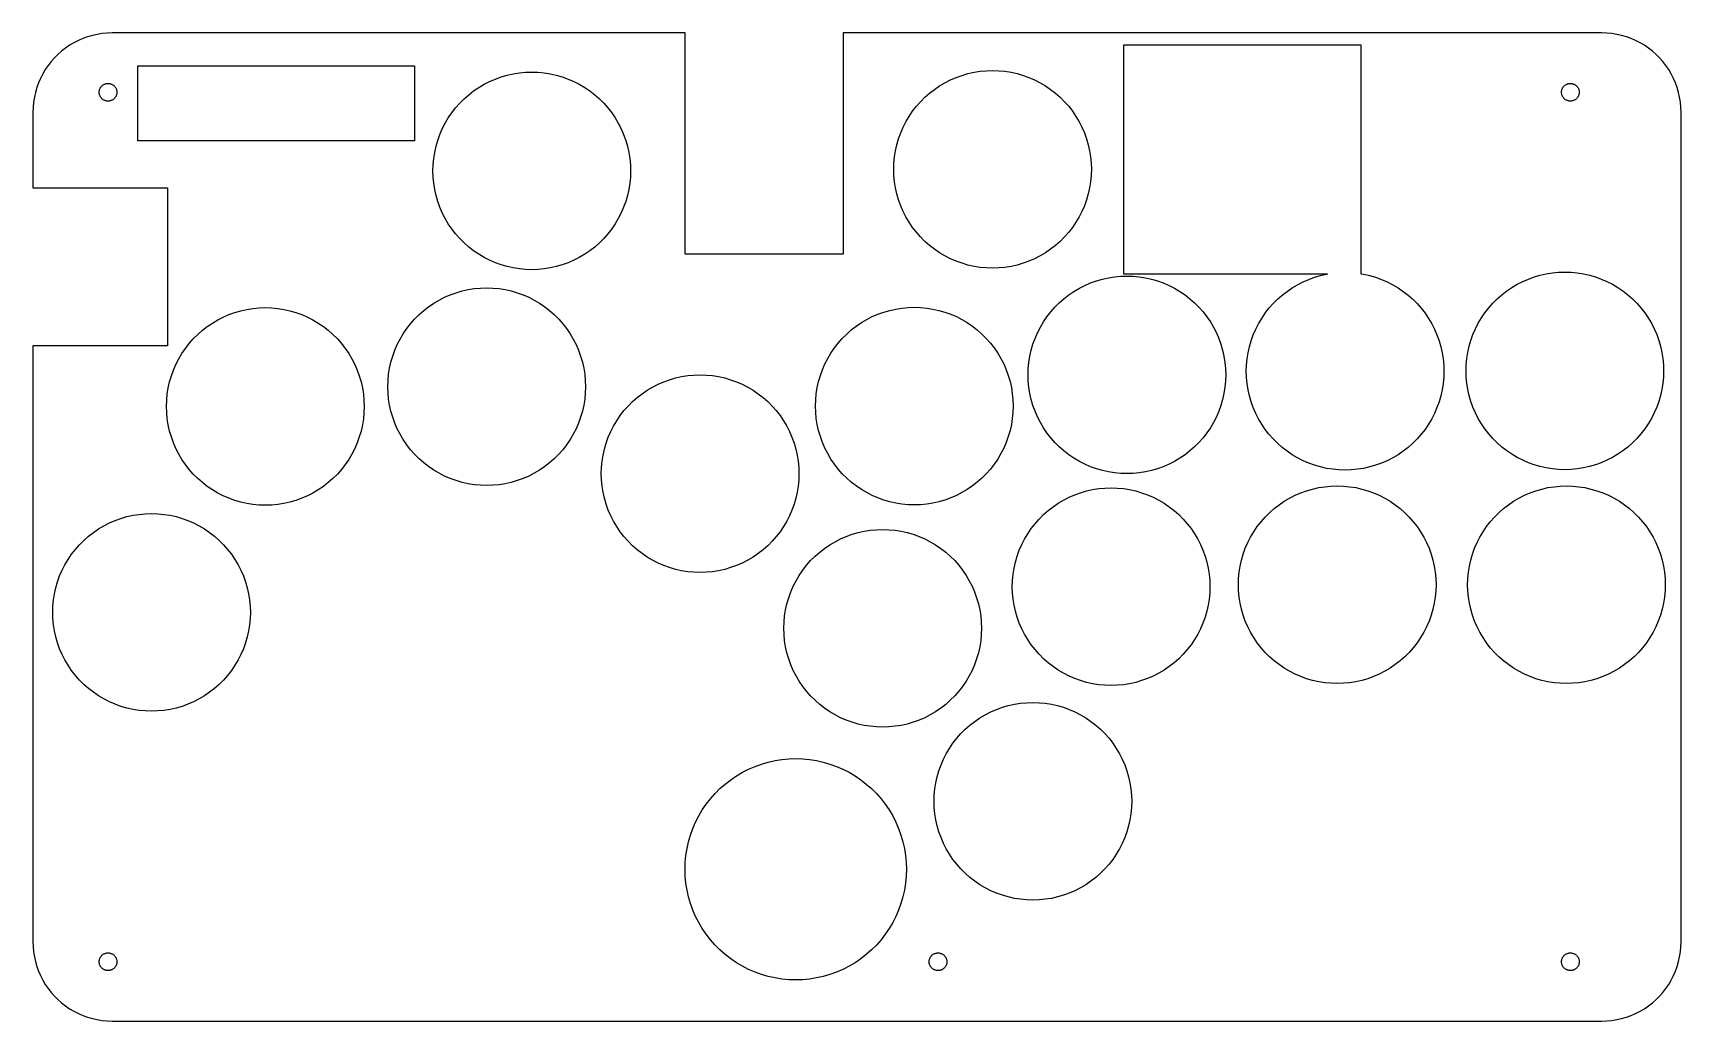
# Model space of a CAD drawing. Header units: metres. Extents: x 0 to 208, y 0 to 125.
import ezdxf

# ---------------------------------------------------------------- set-up
doc = ezdxf.new("R2010")
doc.units = ezdxf.units.M

msp = doc.modelspace()

# ---------------------------------------------------------------- linework, layer by layer
for p, q in [((4.12215, 123.09), (3.62576, 122.705)), ((4.64174, 123.443), (4.12215, 123.09)), ((5.18246, 123.763), (4.64174, 123.443)), ((5.7422, 124.048), (5.18246, 123.763)), ((6.31876, 124.298), (5.7422, 124.048)), ((6.90984, 124.511), (6.31876, 124.298)), ((7.51311, 124.686), (6.90984, 124.511)), ((8.12619, 124.823), (7.51311, 124.686)), ((8.74667, 124.921), (8.12619, 124.823)), ((9.3721, 124.98), (8.74667, 124.921)), ((10, 125), (9.3721, 124.98)), ((82.5, 125), (10, 125)), ((82.5, 97), (82.5, 125)), ((198.5, 125), (102.5, 125)), ((102.5, 125), (102.5, 97)), ((138, 94.5), (138, 123.5)), ((138, 123.5), (168, 123.5)), ((168, 123.5), (168, 94.5328)), ((199.128, 124.98), (198.5, 125)), ((199.753, 124.921), (199.128, 124.98)), ((200.374, 124.823), (199.753, 124.921)), ((200.987, 124.686), (200.374, 124.823)), ((201.59, 124.511), (200.987, 124.686)), ((202.181, 124.298), (201.59, 124.511)), ((202.758, 124.048), (202.181, 124.298)), ((203.318, 123.763), (202.758, 124.048)), ((203.858, 123.443), (203.318, 123.763)), ((204.378, 123.09), (203.858, 123.443)), ((204.874, 122.705), (204.378, 123.09)), ((2.29486, 121.374), (1.90984, 120.878)), ((2.71031, 121.845), (2.29486, 121.374)), ((3.15453, 122.29), (2.71031, 121.845)), ((3.62576, 122.705), (3.15453, 122.29)), ((205.345, 122.29), (204.874, 122.705)), ((205.79, 121.845), (205.345, 122.29)), ((206.205, 121.374), (205.79, 121.845)), ((206.59, 120.878), (206.205, 121.374)), ((0.95174, 119.258), (0.70224, 118.681)), ((1.23694, 119.818), (0.95174, 119.258)), ((1.55672, 120.358), (1.23694, 119.818)), ((1.90984, 120.878), (1.55672, 120.358)), ((13.25, 111.35), (13.25, 120.85)), ((13.25, 120.85), (48.25, 120.85)), ((48.25, 120.85), (48.25, 111.35)), ((57.0781, 118.504), (57.7778, 118.86)), ((57.7778, 118.86), (58.4984, 119.172)), ((58.4984, 119.172), (59.2373, 119.438)), ((59.2373, 119.438), (59.9914, 119.657)), ((59.9914, 119.657), (60.7577, 119.829)), ((60.7577, 119.829), (61.5333, 119.951)), ((61.5333, 119.951), (62.3151, 120.025)), ((62.3151, 120.025), (63.1, 120.05)), ((63.1, 120.05), (63.8849, 120.025)), ((63.8849, 120.025), (64.6667, 119.951)), ((64.6667, 119.951), (65.4423, 119.829)), ((65.4423, 119.829), (66.2086, 119.657)), ((66.2086, 119.657), (66.9627, 119.438)), ((66.9627, 119.438), (67.7016, 119.172)), ((67.7016, 119.172), (68.4222, 118.86)), ((68.4222, 118.86), (69.1219, 118.504)), ((115.378, 118.704), (116.078, 119.06)), ((116.078, 119.06), (116.798, 119.372)), ((116.798, 119.372), (117.537, 119.638)), ((117.537, 119.638), (118.291, 119.857)), ((118.291, 119.857), (119.058, 120.029)), ((119.058, 120.029), (119.833, 120.151)), ((119.833, 120.151), (120.615, 120.225)), ((120.615, 120.225), (121.4, 120.25)), ((121.4, 120.25), (122.185, 120.225)), ((122.185, 120.225), (122.967, 120.151)), ((122.967, 120.151), (123.742, 120.029)), ((123.742, 120.029), (124.509, 119.857)), ((124.509, 119.857), (125.263, 119.638)), ((125.263, 119.638), (126.002, 119.372)), ((126.002, 119.372), (126.722, 119.06)), ((126.722, 119.06), (127.422, 118.704)), ((206.943, 120.358), (206.59, 120.878)), ((207.263, 119.818), (206.943, 120.358)), ((207.548, 119.258), (207.263, 119.818)), ((207.798, 118.681), (207.548, 119.258)), ((0.17712, 116.874), (0.07886, 116.253)), ((0.31416, 117.487), (0.17712, 116.874)), ((0.48944, 118.09), (0.31416, 117.487)), ((0.70224, 118.681), (0.48944, 118.09)), ((8.37999, 117.5), (8.3822, 117.57)), ((8.3822, 117.43), (8.37999, 117.5)), ((8.3822, 117.57), (8.38882, 117.64)), ((8.38882, 117.36), (8.3822, 117.43)), ((8.38882, 117.64), (8.39983, 117.71)), ((8.39983, 117.29), (8.38882, 117.36)), ((8.39983, 117.71), (8.41518, 117.779)), ((8.41518, 117.221), (8.39983, 117.29)), ((8.41518, 117.779), (8.43481, 117.846)), ((8.43481, 117.154), (8.41518, 117.221)), ((8.43481, 117.846), (8.45865, 117.912)), ((8.45865, 117.088), (8.43481, 117.154)), ((8.45865, 117.912), (8.48659, 117.977)), ((8.48659, 117.023), (8.45865, 117.088)), ((8.48659, 117.977), (8.51852, 118.04)), ((8.51852, 116.96), (8.48659, 117.023)), ((8.51852, 118.04), (8.55435, 118.1)), ((8.55435, 116.9), (8.51852, 116.96)), ((8.55435, 118.1), (8.59389, 118.158)), ((8.59389, 116.842), (8.55435, 116.9)), ((8.59389, 118.158), (8.63702, 118.214)), ((8.63702, 116.786), (8.59389, 116.842)), ((8.63702, 118.214), (8.68355, 118.267)), ((8.68355, 116.733), (8.63702, 116.786)), ((8.68355, 118.267), (8.73331, 118.316)), ((8.73331, 118.316), (8.78607, 118.363)), ((8.78607, 118.363), (8.84167, 118.406)), ((8.84167, 118.406), (8.89987, 118.446)), ((8.89987, 118.446), (8.96043, 118.481)), ((8.96043, 118.481), (9.02312, 118.513)), ((9.02312, 118.513), (9.08769, 118.541)), ((9.08769, 118.541), (9.1539, 118.565)), ((9.1539, 118.565), (9.22147, 118.585)), ((9.22147, 118.585), (9.29013, 118.6)), ((9.29013, 118.6), (9.35962, 118.611)), ((9.35962, 118.611), (9.42967, 118.618)), ((9.42967, 118.618), (9.5, 118.62)), ((9.5, 118.62), (9.57031, 118.618)), ((9.57031, 118.618), (9.64037, 118.611)), ((9.64037, 118.611), (9.70985, 118.6)), ((9.70985, 118.6), (9.77852, 118.585)), ((9.77852, 118.585), (9.84608, 118.565)), ((9.84608, 118.565), (9.91229, 118.541)), ((9.91229, 118.541), (9.97687, 118.513)), ((9.97687, 118.513), (10.0396, 118.481)), ((10.0396, 118.481), (10.1001, 118.446)), ((10.1001, 118.446), (10.1583, 118.406)), ((10.1583, 118.406), (10.2139, 118.363)), ((10.2139, 118.363), (10.2667, 118.316)), ((10.2667, 118.316), (10.3164, 118.267)), ((10.3164, 118.267), (10.363, 118.214)), ((10.363, 116.786), (10.3164, 116.733)), ((10.363, 118.214), (10.4061, 118.158)), ((10.4061, 116.842), (10.363, 116.786)), ((10.4061, 118.158), (10.4456, 118.1)), ((10.4456, 116.9), (10.4061, 116.842)), ((10.4456, 118.1), (10.4815, 118.04)), ((10.4815, 116.96), (10.4456, 116.9)), ((10.4815, 118.04), (10.5134, 117.977)), ((10.5134, 117.023), (10.4815, 116.96)), ((10.5134, 117.977), (10.5413, 117.912)), ((10.5413, 117.088), (10.5134, 117.023)), ((10.5413, 117.912), (10.5652, 117.846)), ((10.5652, 117.154), (10.5413, 117.088)), ((10.5652, 117.846), (10.5848, 117.779)), ((10.5848, 117.221), (10.5652, 117.154)), ((10.5848, 117.779), (10.6002, 117.71)), ((10.6002, 117.29), (10.5848, 117.221)), ((10.6002, 117.71), (10.6112, 117.64)), ((10.6112, 117.36), (10.6002, 117.29)), ((10.6112, 117.64), (10.6178, 117.57)), ((10.6178, 117.43), (10.6112, 117.36)), ((10.6178, 117.57), (10.62, 117.5)), ((10.62, 117.5), (10.6178, 117.43)), ((54.5432, 116.662), (55.1322, 117.181)), ((55.1322, 117.181), (55.7527, 117.663)), ((55.7527, 117.663), (56.4022, 118.104)), ((56.4022, 118.104), (57.0781, 118.504)), ((69.1219, 118.504), (69.7978, 118.104)), ((69.7978, 118.104), (70.4473, 117.663)), ((70.4473, 117.663), (71.0678, 117.181)), ((71.0678, 117.181), (71.6568, 116.662)), ((112.288, 116.307), (112.843, 116.862)), ((112.843, 116.862), (113.432, 117.381)), ((113.432, 117.381), (114.053, 117.863)), ((114.053, 117.863), (114.702, 118.304)), ((114.702, 118.304), (115.378, 118.704)), ((127.422, 118.704), (128.098, 118.304)), ((128.098, 118.304), (128.747, 117.863)), ((128.747, 117.863), (129.368, 117.381)), ((129.368, 117.381), (129.957, 116.862)), ((129.957, 116.862), (130.512, 116.307)), ((193.38, 117.5), (193.382, 117.57)), ((193.382, 117.43), (193.38, 117.5)), ((193.382, 117.57), (193.389, 117.64)), ((193.389, 117.36), (193.382, 117.43)), ((193.389, 117.64), (193.4, 117.71)), ((193.4, 117.29), (193.389, 117.36)), ((193.4, 117.71), (193.415, 117.779)), ((193.415, 117.221), (193.4, 117.29)), ((193.415, 117.779), (193.435, 117.846)), ((193.435, 117.154), (193.415, 117.221)), ((193.435, 117.846), (193.459, 117.912)), ((193.459, 117.088), (193.435, 117.154)), ((193.459, 117.912), (193.487, 117.977)), ((193.487, 117.023), (193.459, 117.088)), ((193.487, 117.977), (193.519, 118.04)), ((193.519, 116.96), (193.487, 117.023)), ((193.519, 118.04), (193.554, 118.1)), ((193.554, 116.9), (193.519, 116.96)), ((193.554, 118.1), (193.594, 118.158)), ((193.594, 116.842), (193.554, 116.9)), ((193.594, 118.158), (193.637, 118.214)), ((193.637, 116.786), (193.594, 116.842)), ((193.637, 118.214), (193.684, 118.267)), ((193.684, 116.733), (193.637, 116.786)), ((193.684, 118.267), (193.733, 118.316)), ((193.733, 118.316), (193.786, 118.363)), ((193.786, 118.363), (193.842, 118.406)), ((193.842, 118.406), (193.9, 118.446)), ((193.9, 118.446), (193.96, 118.481)), ((193.96, 118.481), (194.023, 118.513)), ((194.023, 118.513), (194.088, 118.541)), ((194.088, 118.541), (194.154, 118.565)), ((194.154, 118.565), (194.221, 118.585)), ((194.221, 118.585), (194.29, 118.6)), ((194.29, 118.6), (194.36, 118.611)), ((194.36, 118.611), (194.43, 118.618)), ((194.43, 118.618), (194.5, 118.62)), ((194.5, 118.62), (194.57, 118.618)), ((194.57, 118.618), (194.64, 118.611)), ((194.64, 118.611), (194.71, 118.6)), ((194.71, 118.6), (194.779, 118.585)), ((194.779, 118.585), (194.846, 118.565)), ((194.846, 118.565), (194.912, 118.541)), ((194.912, 118.541), (194.977, 118.513)), ((194.977, 118.513), (195.04, 118.481)), ((195.04, 118.481), (195.1, 118.446)), ((195.1, 118.446), (195.158, 118.406)), ((195.158, 118.406), (195.214, 118.363)), ((195.214, 118.363), (195.267, 118.316)), ((195.267, 118.316), (195.316, 118.267)), ((195.316, 118.267), (195.363, 118.214)), ((195.363, 116.786), (195.316, 116.733)), ((195.363, 118.214), (195.406, 118.158)), ((195.406, 116.842), (195.363, 116.786)), ((195.406, 118.158), (195.446, 118.1)), ((195.446, 116.9), (195.406, 116.842)), ((195.446, 118.1), (195.481, 118.04)), ((195.481, 116.96), (195.446, 116.9)), ((195.481, 118.04), (195.513, 117.977)), ((195.513, 117.023), (195.481, 116.96)), ((195.513, 117.977), (195.541, 117.912)), ((195.541, 117.088), (195.513, 117.023)), ((195.541, 117.912), (195.565, 117.846)), ((195.565, 117.154), (195.541, 117.088)), ((195.565, 117.846), (195.585, 117.779)), ((195.585, 117.221), (195.565, 117.154)), ((195.585, 117.779), (195.6, 117.71)), ((195.6, 117.29), (195.585, 117.221)), ((195.6, 117.71), (195.611, 117.64)), ((195.611, 117.36), (195.6, 117.29)), ((195.611, 117.64), (195.618, 117.57)), ((195.618, 117.43), (195.611, 117.36)), ((195.618, 117.57), (195.62, 117.5)), ((195.62, 117.5), (195.618, 117.43)), ((208.011, 118.09), (207.798, 118.681)), ((208.186, 117.487), (208.011, 118.09)), ((208.323, 116.874), (208.186, 117.487)), ((208.421, 116.253), (208.323, 116.874)), ((0.01973, 115.628), (0, 115)), ((0, 115), (0, 105.4)), ((0.07886, 116.253), (0.01973, 115.628)), ((8.73331, 116.684), (8.68355, 116.733)), ((8.78607, 116.637), (8.73331, 116.684)), ((8.84167, 116.594), (8.78607, 116.637)), ((8.89987, 116.554), (8.84167, 116.594)), ((8.96043, 116.519), (8.89987, 116.554)), ((9.02312, 116.487), (8.96043, 116.519)), ((9.08769, 116.459), (9.02312, 116.487)), ((9.1539, 116.435), (9.08769, 116.459)), ((9.22147, 116.415), (9.1539, 116.435)), ((9.29013, 116.4), (9.22147, 116.415)), ((9.35962, 116.389), (9.29013, 116.4)), ((9.42967, 116.382), (9.35962, 116.389)), ((9.5, 116.38), (9.42967, 116.382)), ((9.57031, 116.382), (9.5, 116.38)), ((9.64037, 116.389), (9.57031, 116.382)), ((9.70985, 116.4), (9.64037, 116.389)), ((9.77852, 116.415), (9.70985, 116.4)), ((9.84608, 116.435), (9.77852, 116.415)), ((9.91229, 116.459), (9.84608, 116.435)), ((9.97687, 116.487), (9.91229, 116.459)), ((10.0396, 116.519), (9.97687, 116.487)), ((10.1001, 116.554), (10.0396, 116.519)), ((10.1583, 116.594), (10.1001, 116.554)), ((10.2139, 116.637), (10.1583, 116.594)), ((10.2667, 116.684), (10.2139, 116.637)), ((10.3164, 116.733), (10.2667, 116.684)), ((52.5459, 114.248), (52.9873, 114.897)), ((52.9873, 114.897), (53.4686, 115.518)), ((53.4686, 115.518), (53.9879, 116.107)), ((53.9879, 116.107), (54.5432, 116.662)), ((71.6568, 116.662), (72.2121, 116.107)), ((72.2121, 116.107), (72.7314, 115.518)), ((72.7314, 115.518), (73.2127, 114.897)), ((73.2127, 114.897), (73.6541, 114.248)), ((110.846, 114.448), (111.287, 115.097)), ((111.287, 115.097), (111.769, 115.718)), ((111.769, 115.718), (112.288, 116.307)), ((130.512, 116.307), (131.031, 115.718)), ((131.031, 115.718), (131.513, 115.097)), ((131.513, 115.097), (131.954, 114.448)), ((193.733, 116.684), (193.684, 116.733)), ((193.786, 116.637), (193.733, 116.684)), ((193.842, 116.594), (193.786, 116.637)), ((193.9, 116.554), (193.842, 116.594)), ((193.96, 116.519), (193.9, 116.554)), ((194.023, 116.487), (193.96, 116.519)), ((194.088, 116.459), (194.023, 116.487)), ((194.154, 116.435), (194.088, 116.459)), ((194.221, 116.415), (194.154, 116.435)), ((194.29, 116.4), (194.221, 116.415)), ((194.36, 116.389), (194.29, 116.4)), ((194.43, 116.382), (194.36, 116.389)), ((194.5, 116.38), (194.43, 116.382)), ((194.57, 116.382), (194.5, 116.38)), ((194.64, 116.389), (194.57, 116.382)), ((194.71, 116.4), (194.64, 116.389)), ((194.779, 116.415), (194.71, 116.4)), ((194.846, 116.435), (194.779, 116.415)), ((194.912, 116.459), (194.846, 116.435)), ((194.977, 116.487), (194.912, 116.459)), ((195.04, 116.519), (194.977, 116.487)), ((195.1, 116.554), (195.04, 116.519)), ((195.158, 116.594), (195.1, 116.554)), ((195.214, 116.637), (195.158, 116.594)), ((195.267, 116.684), (195.214, 116.637)), ((195.316, 116.733), (195.267, 116.684)), ((208.48, 115.628), (208.421, 116.253)), ((208.5, 115), (208.48, 115.628)), ((208.5, 10), (208.5, 115)), ((51.4778, 112.152), (51.7897, 112.872)), ((51.7897, 112.872), (52.1462, 113.572)), ((52.1462, 113.572), (52.5459, 114.248)), ((73.6541, 114.248), (74.0538, 113.572)), ((74.0538, 113.572), (74.4103, 112.872)), ((74.4103, 112.872), (74.7222, 112.152)), ((109.778, 112.352), (110.09, 113.072)), ((110.09, 113.072), (110.446, 113.772)), ((110.446, 113.772), (110.846, 114.448)), ((131.954, 114.448), (132.354, 113.772)), ((132.354, 113.772), (132.71, 113.072)), ((132.71, 113.072), (133.022, 112.352)), ((48.25, 111.35), (13.25, 111.35)), ((50.8214, 109.892), (50.9927, 110.659)), ((50.9927, 110.659), (51.2118, 111.413)), ((51.2118, 111.413), (51.4778, 112.152)), ((74.7222, 112.152), (74.9882, 111.413)), ((74.9882, 111.413), (75.2073, 110.659)), ((75.2073, 110.659), (75.3786, 109.892)), ((109.121, 110.092), (109.293, 110.859)), ((109.293, 110.859), (109.512, 111.613)), ((109.512, 111.613), (109.778, 112.352)), ((133.022, 112.352), (133.288, 111.613)), ((133.288, 111.613), (133.507, 110.859)), ((133.507, 110.859), (133.679, 110.092)), ((50.6247, 108.335), (50.6986, 109.117)), ((50.6986, 109.117), (50.8214, 109.892)), ((75.3786, 109.892), (75.5014, 109.117)), ((75.5014, 109.117), (75.5753, 108.335)), ((108.9, 107.75), (108.925, 108.535)), ((108.925, 108.535), (108.999, 109.317)), ((108.999, 109.317), (109.121, 110.092)), ((133.679, 110.092), (133.801, 109.317)), ((133.801, 109.317), (133.875, 108.535)), ((133.875, 108.535), (133.9, 107.75)), ((50.6, 107.55), (50.6247, 108.335)), ((50.6247, 106.765), (50.6, 107.55)), ((50.6986, 105.983), (50.6247, 106.765)), ((75.5753, 106.765), (75.5014, 105.983)), ((75.5753, 108.335), (75.6, 107.55)), ((75.6, 107.55), (75.5753, 106.765)), ((108.925, 106.965), (108.9, 107.75)), ((108.999, 106.183), (108.925, 106.965)), ((133.875, 106.965), (133.801, 106.183)), ((133.9, 107.75), (133.875, 106.965)), ((0, 105.4), (17, 105.4)), ((17, 105.4), (17, 85.4)), ((50.8214, 105.208), (50.6986, 105.983)), ((50.9927, 104.441), (50.8214, 105.208)), ((51.2118, 103.687), (50.9927, 104.441)), ((75.2073, 104.441), (74.9882, 103.687)), ((75.3786, 105.208), (75.2073, 104.441)), ((75.5014, 105.983), (75.3786, 105.208)), ((109.121, 105.408), (108.999, 106.183)), ((109.293, 104.641), (109.121, 105.408)), ((109.512, 103.887), (109.293, 104.641)), ((133.507, 104.641), (133.288, 103.887)), ((133.679, 105.408), (133.507, 104.641)), ((133.801, 106.183), (133.679, 105.408)), ((51.4778, 102.948), (51.2118, 103.687)), ((51.7897, 102.228), (51.4778, 102.948)), ((52.1462, 101.528), (51.7897, 102.228)), ((74.4103, 102.228), (74.0538, 101.528)), ((74.7222, 102.948), (74.4103, 102.228)), ((74.9882, 103.687), (74.7222, 102.948)), ((109.778, 103.148), (109.512, 103.887)), ((110.09, 102.428), (109.778, 103.148)), ((110.446, 101.728), (110.09, 102.428)), ((132.71, 102.428), (132.354, 101.728)), ((133.022, 103.148), (132.71, 102.428)), ((133.288, 103.887), (133.022, 103.148)), ((52.5459, 100.852), (52.1462, 101.528)), ((52.9873, 100.203), (52.5459, 100.852)), ((53.4686, 99.5822), (52.9873, 100.203)), ((73.2127, 100.203), (72.7314, 99.5822)), ((73.6541, 100.852), (73.2127, 100.203)), ((74.0538, 101.528), (73.6541, 100.852)), ((110.846, 101.052), (110.446, 101.728)), ((111.287, 100.403), (110.846, 101.052)), ((111.769, 99.7822), (111.287, 100.403)), ((131.513, 100.403), (131.031, 99.7822)), ((131.954, 101.052), (131.513, 100.403)), ((132.354, 101.728), (131.954, 101.052)), ((53.9879, 98.9931), (53.4686, 99.5822)), ((54.5432, 98.4379), (53.9879, 98.9931)), ((55.1322, 97.9186), (54.5432, 98.4379)), ((71.6568, 98.4379), (71.0678, 97.9186)), ((72.2121, 98.9931), (71.6568, 98.4379)), ((72.7314, 99.5822), (72.2121, 98.9931)), ((112.288, 99.1932), (111.769, 99.7822)), ((112.843, 98.6379), (112.288, 99.1932)), ((113.432, 98.1186), (112.843, 98.6379)), ((114.053, 97.6373), (113.432, 98.1186)), ((129.368, 98.1186), (128.747, 97.6373)), ((129.957, 98.6379), (129.368, 98.1186)), ((130.512, 99.1932), (129.957, 98.6379)), ((131.031, 99.7822), (130.512, 99.1932)), ((55.7527, 97.4373), (55.1322, 97.9186)), ((56.4022, 96.9959), (55.7527, 97.4373)), ((57.0781, 96.5962), (56.4022, 96.9959)), ((57.7778, 96.2397), (57.0781, 96.5962)), ((58.4984, 95.9278), (57.7778, 96.2397)), ((59.2373, 95.6618), (58.4984, 95.9278)), ((67.7016, 95.9278), (66.9627, 95.6618)), ((68.4222, 96.2397), (67.7016, 95.9278)), ((69.1219, 96.5962), (68.4222, 96.2397)), ((69.7978, 96.9959), (69.1219, 96.5962)), ((70.4473, 97.4373), (69.7978, 96.9959)), ((71.0678, 97.9186), (70.4473, 97.4373)), ((102.5, 97), (82.5, 97)), ((114.702, 97.1959), (114.053, 97.6373)), ((115.378, 96.7962), (114.702, 97.1959)), ((116.078, 96.4397), (115.378, 96.7962)), ((116.798, 96.1278), (116.078, 96.4397)), ((117.537, 95.8618), (116.798, 96.1278)), ((126.002, 96.1278), (125.263, 95.8618)), ((126.722, 96.4397), (126.002, 96.1278)), ((127.422, 96.7962), (126.722, 96.4397)), ((128.098, 97.1959), (127.422, 96.7962)), ((128.747, 97.6373), (128.098, 97.1959)), ((59.9914, 95.4427), (59.2373, 95.6618)), ((60.7577, 95.2714), (59.9914, 95.4427)), ((61.5333, 95.1486), (60.7577, 95.2714)), ((62.3151, 95.0747), (61.5333, 95.1486)), ((63.1, 95.05), (62.3151, 95.0747)), ((63.8849, 95.0747), (63.1, 95.05)), ((64.6667, 95.1486), (63.8849, 95.0747)), ((65.4423, 95.2714), (64.6667, 95.1486)), ((66.2086, 95.4427), (65.4423, 95.2714)), ((66.9627, 95.6618), (66.2086, 95.4427)), ((118.291, 95.6427), (117.537, 95.8618)), ((119.058, 95.4714), (118.291, 95.6427)), ((119.833, 95.3486), (119.058, 95.4714)), ((120.615, 95.2747), (119.833, 95.3486)), ((121.4, 95.25), (120.615, 95.2747)), ((122.185, 95.2747), (121.4, 95.25)), ((122.967, 95.3486), (122.185, 95.2747)), ((123.742, 95.4714), (122.967, 95.3486)), ((124.509, 95.6427), (123.742, 95.4714)), ((125.263, 95.8618), (124.509, 95.6427)), ((134.537, 93.6382), (135.291, 93.8573)), ((135.291, 93.8573), (136.058, 94.0286)), ((136.058, 94.0286), (136.833, 94.1514)), ((136.833, 94.1514), (137.615, 94.2253)), ((137.615, 94.2253), (138.4, 94.25)), ((163.793, 94.5), (138, 94.5)), ((138.4, 94.25), (139.185, 94.2253)), ((139.185, 94.2253), (139.967, 94.1514)), ((139.967, 94.1514), (140.742, 94.0286)), ((140.742, 94.0286), (141.509, 93.8573)), ((141.509, 93.8573), (142.263, 93.6382)), ((161.398, 93.8222), (162.137, 94.0882)), ((162.137, 94.0882), (162.891, 94.3073)), ((162.891, 94.3073), (163.658, 94.4786)), ((163.658, 94.4786), (163.793, 94.5)), ((168, 94.5328), (168.342, 94.4786)), ((168.342, 94.4786), (169.109, 94.3073)), ((169.109, 94.3073), (169.863, 94.0882)), ((169.863, 94.0882), (170.602, 93.8222)), ((188.478, 93.5603), (189.198, 93.8722)), ((189.198, 93.8722), (189.937, 94.1382)), ((189.937, 94.1382), (190.691, 94.3573)), ((190.691, 94.3573), (191.458, 94.5286)), ((191.458, 94.5286), (192.233, 94.6514)), ((192.233, 94.6514), (193.015, 94.7253)), ((193.015, 94.7253), (193.8, 94.75)), ((193.8, 94.75), (194.585, 94.7253)), ((194.585, 94.7253), (195.367, 94.6514)), ((195.367, 94.6514), (196.142, 94.5286)), ((196.142, 94.5286), (196.909, 94.3573)), ((196.909, 94.3573), (197.663, 94.1382)), ((197.663, 94.1382), (198.402, 93.8722)), ((198.402, 93.8722), (199.122, 93.5603)), ((52.0778, 91.5603), (52.7984, 91.8722)), ((52.7984, 91.8722), (53.5373, 92.1382)), ((53.5373, 92.1382), (54.2914, 92.3573)), ((54.2914, 92.3573), (55.0577, 92.5286)), ((55.0577, 92.5286), (55.8333, 92.6514)), ((55.8333, 92.6514), (56.6151, 92.7253)), ((56.6151, 92.7253), (57.4, 92.75)), ((57.4, 92.75), (58.1849, 92.7253)), ((58.1849, 92.7253), (58.9667, 92.6514)), ((58.9667, 92.6514), (59.7423, 92.5286)), ((59.7423, 92.5286), (60.5086, 92.3573)), ((60.5086, 92.3573), (61.2627, 92.1382)), ((61.2627, 92.1382), (62.0016, 91.8722)), ((62.0016, 91.8722), (62.7222, 91.5603)), ((130.432, 91.3814), (131.053, 91.8627)), ((131.053, 91.8627), (131.702, 92.3041)), ((131.702, 92.3041), (132.378, 92.7038)), ((132.378, 92.7038), (133.078, 93.0603)), ((133.078, 93.0603), (133.798, 93.3722)), ((133.798, 93.3722), (134.537, 93.6382)), ((142.263, 93.6382), (143.002, 93.3722)), ((143.002, 93.3722), (143.722, 93.0603)), ((143.722, 93.0603), (144.422, 92.7038)), ((144.422, 92.7038), (145.098, 92.3041)), ((145.098, 92.3041), (145.747, 91.8627)), ((145.747, 91.8627), (146.368, 91.3814)), ((157.443, 91.3121), (158.032, 91.8314)), ((158.032, 91.8314), (158.653, 92.3127)), ((158.653, 92.3127), (159.302, 92.7541)), ((159.302, 92.7541), (159.978, 93.1538)), ((159.978, 93.1538), (160.678, 93.5103)), ((160.678, 93.5103), (161.398, 93.8222)), ((170.602, 93.8222), (171.322, 93.5103)), ((171.322, 93.5103), (172.022, 93.1538)), ((172.022, 93.1538), (172.698, 92.7541)), ((172.698, 92.7541), (173.347, 92.3127)), ((173.347, 92.3127), (173.968, 91.8314)), ((173.968, 91.8314), (174.557, 91.3121)), ((185.243, 91.3621), (185.832, 91.8814)), ((185.832, 91.8814), (186.453, 92.3627)), ((186.453, 92.3627), (187.102, 92.8041)), ((187.102, 92.8041), (187.778, 93.2038)), ((187.778, 93.2038), (188.478, 93.5603)), ((199.122, 93.5603), (199.822, 93.2038)), ((199.822, 93.2038), (200.498, 92.8041)), ((200.498, 92.8041), (201.147, 92.3627)), ((201.147, 92.3627), (201.768, 91.8814)), ((201.768, 91.8814), (202.357, 91.3621)), ((25.5373, 89.6382), (26.2914, 89.8573)), ((26.2914, 89.8573), (27.0577, 90.0286)), ((27.0577, 90.0286), (27.8333, 90.1514)), ((27.8333, 90.1514), (28.6151, 90.2253)), ((28.6151, 90.2253), (29.4, 90.25)), ((29.4, 90.25), (30.1849, 90.2253)), ((30.1849, 90.2253), (30.9667, 90.1514)), ((30.9667, 90.1514), (31.7423, 90.0286)), ((31.7423, 90.0286), (32.5086, 89.8573)), ((32.5086, 89.8573), (33.2627, 89.6382)), ((48.8432, 89.3621), (49.4322, 89.8814)), ((49.4322, 89.8814), (50.0527, 90.3627)), ((50.0527, 90.3627), (50.7022, 90.8041)), ((50.7022, 90.8041), (51.3781, 91.2038)), ((51.3781, 91.2038), (52.0778, 91.5603)), ((62.7222, 91.5603), (63.4219, 91.2038)), ((63.4219, 91.2038), (64.0978, 90.8041)), ((64.0978, 90.8041), (64.7473, 90.3627)), ((64.7473, 90.3627), (65.3678, 89.8814)), ((65.3678, 89.8814), (65.9568, 89.3621)), ((106.898, 89.4222), (107.637, 89.6882)), ((107.637, 89.6882), (108.391, 89.9073)), ((108.391, 89.9073), (109.158, 90.0786)), ((109.158, 90.0786), (109.933, 90.2014)), ((109.933, 90.2014), (110.715, 90.2753)), ((110.715, 90.2753), (111.5, 90.3)), ((111.5, 90.3), (112.285, 90.2753)), ((112.285, 90.2753), (113.067, 90.2014)), ((113.067, 90.2014), (113.842, 90.0786)), ((113.842, 90.0786), (114.609, 89.9073)), ((114.609, 89.9073), (115.363, 89.6882)), ((115.363, 89.6882), (116.102, 89.4222)), ((128.287, 89.0973), (128.769, 89.7178)), ((128.769, 89.7178), (129.288, 90.3068)), ((129.288, 90.3068), (129.843, 90.8621)), ((129.843, 90.8621), (130.432, 91.3814)), ((146.368, 91.3814), (146.957, 90.8621)), ((146.957, 90.8621), (147.512, 90.3068)), ((147.512, 90.3068), (148.031, 89.7178)), ((148.031, 89.7178), (148.513, 89.0973)), ((155.887, 89.5473), (156.369, 90.1678)), ((156.369, 90.1678), (156.888, 90.7568)), ((156.888, 90.7568), (157.443, 91.3121)), ((174.557, 91.3121), (175.112, 90.7568)), ((175.112, 90.7568), (175.631, 90.1678)), ((175.631, 90.1678), (176.113, 89.5473)), ((183.687, 89.5973), (184.169, 90.2178)), ((184.169, 90.2178), (184.688, 90.8068)), ((184.688, 90.8068), (185.243, 91.3621)), ((202.357, 91.3621), (202.912, 90.8068)), ((202.912, 90.8068), (203.431, 90.2178)), ((203.431, 90.2178), (203.913, 89.5973)), ((21.4322, 87.3814), (22.0527, 87.8627)), ((22.0527, 87.8627), (22.7022, 88.3041)), ((22.7022, 88.3041), (23.3781, 88.7038)), ((23.3781, 88.7038), (24.0778, 89.0603)), ((24.0778, 89.0603), (24.7984, 89.3722)), ((24.7984, 89.3722), (25.5373, 89.6382)), ((33.2627, 89.6382), (34.0016, 89.3722)), ((34.0016, 89.3722), (34.7222, 89.0603)), ((34.7222, 89.0603), (35.4219, 88.7038)), ((35.4219, 88.7038), (36.0978, 88.3041)), ((36.0978, 88.3041), (36.7473, 87.8627)), ((36.7473, 87.8627), (37.3678, 87.3814)), ((46.8459, 86.9478), (47.2873, 87.5973)), ((47.2873, 87.5973), (47.7686, 88.2178)), ((47.7686, 88.2178), (48.2879, 88.8068)), ((48.2879, 88.8068), (48.8432, 89.3621)), ((65.9568, 89.3621), (66.5121, 88.8068)), ((66.5121, 88.8068), (67.0314, 88.2178)), ((67.0314, 88.2178), (67.5127, 87.5973)), ((67.5127, 87.5973), (67.9541, 86.9478)), ((103.532, 87.4314), (104.153, 87.9127)), ((104.153, 87.9127), (104.802, 88.3541)), ((104.802, 88.3541), (105.478, 88.7538)), ((105.478, 88.7538), (106.178, 89.1103)), ((106.178, 89.1103), (106.898, 89.4222)), ((116.102, 89.4222), (116.822, 89.1103)), ((116.822, 89.1103), (117.522, 88.7538)), ((117.522, 88.7538), (118.198, 88.3541)), ((118.198, 88.3541), (118.847, 87.9127)), ((118.847, 87.9127), (119.468, 87.4314)), ((127.09, 87.0722), (127.446, 87.7719)), ((127.446, 87.7719), (127.846, 88.4478)), ((127.846, 88.4478), (128.287, 89.0973)), ((148.513, 89.0973), (148.954, 88.4478)), ((148.954, 88.4478), (149.354, 87.7719)), ((149.354, 87.7719), (149.71, 87.0722)), ((154.69, 87.5222), (155.046, 88.2219)), ((155.046, 88.2219), (155.446, 88.8978)), ((155.446, 88.8978), (155.887, 89.5473)), ((176.113, 89.5473), (176.554, 88.8978)), ((176.554, 88.8978), (176.954, 88.2219)), ((176.954, 88.2219), (177.31, 87.5222)), ((182.178, 86.8515), (182.49, 87.5722)), ((182.49, 87.5722), (182.846, 88.2719)), ((182.846, 88.2719), (183.246, 88.9478)), ((183.246, 88.9478), (183.687, 89.5973)), ((203.913, 89.5973), (204.354, 88.9478)), ((204.354, 88.9478), (204.754, 88.2719)), ((204.754, 88.2719), (205.11, 87.5722)), ((205.11, 87.5722), (205.422, 86.8515)), ((19.2873, 85.0973), (19.7686, 85.7178)), ((19.7686, 85.7178), (20.2879, 86.3068)), ((20.2879, 86.3068), (20.8432, 86.8621)), ((20.8432, 86.8621), (21.4322, 87.3814)), ((37.3678, 87.3814), (37.9568, 86.8621)), ((37.9568, 86.8621), (38.5121, 86.3068)), ((38.5121, 86.3068), (39.0314, 85.7178)), ((39.0314, 85.7178), (39.5127, 85.0973)), ((45.7778, 84.8515), (46.0897, 85.5722)), ((46.0897, 85.5722), (46.4462, 86.2719)), ((46.4462, 86.2719), (46.8459, 86.9478)), ((67.9541, 86.9478), (68.3538, 86.2719)), ((68.3538, 86.2719), (68.7103, 85.5722)), ((68.7103, 85.5722), (69.0222, 84.8515)), ((101.387, 85.1473), (101.869, 85.7678)), ((101.869, 85.7678), (102.388, 86.3568)), ((102.388, 86.3568), (102.943, 86.9121)), ((102.943, 86.9121), (103.532, 87.4314)), ((119.468, 87.4314), (120.057, 86.9121)), ((120.057, 86.9121), (120.612, 86.3568)), ((120.612, 86.3568), (121.131, 85.7678)), ((121.131, 85.7678), (121.613, 85.1473)), ((126.293, 84.8586), (126.512, 85.6127)), ((126.512, 85.6127), (126.778, 86.3515)), ((126.778, 86.3515), (127.09, 87.0722)), ((149.71, 87.0722), (150.022, 86.3515)), ((150.022, 86.3515), (150.288, 85.6127)), ((150.288, 85.6127), (150.507, 84.8586)), ((153.893, 85.3086), (154.112, 86.0627)), ((154.112, 86.0627), (154.378, 86.8015)), ((154.378, 86.8015), (154.69, 87.5222)), ((177.31, 87.5222), (177.622, 86.8015)), ((177.622, 86.8015), (177.888, 86.0627)), ((177.888, 86.0627), (178.107, 85.3086)), ((181.693, 85.3586), (181.912, 86.1127)), ((181.912, 86.1127), (182.178, 86.8515)), ((205.422, 86.8515), (205.688, 86.1127)), ((205.688, 86.1127), (205.907, 85.3586)), ((17, 85.4), (0, 85.4)), ((0, 85.4), (0, 10)), ((18.0897, 83.0722), (18.4462, 83.7719)), ((18.4462, 83.7719), (18.8459, 84.4478)), ((18.8459, 84.4478), (19.2873, 85.0973)), ((39.5127, 85.0973), (39.9541, 84.4478)), ((39.9541, 84.4478), (40.3538, 83.7719)), ((40.3538, 83.7719), (40.7103, 83.0722)), ((45.2927, 83.3586), (45.5118, 84.1127)), ((45.5118, 84.1127), (45.7778, 84.8515)), ((69.0222, 84.8515), (69.2882, 84.1127)), ((69.2882, 84.1127), (69.5073, 83.3586)), ((100.19, 83.1222), (100.546, 83.8219)), ((100.546, 83.8219), (100.946, 84.4978)), ((100.946, 84.4978), (101.387, 85.1473)), ((121.613, 85.1473), (122.054, 84.4978)), ((122.054, 84.4978), (122.454, 83.8219)), ((122.454, 83.8219), (122.81, 83.1222)), ((125.999, 83.3167), (126.121, 84.0923)), ((126.121, 84.0923), (126.293, 84.8586)), ((150.507, 84.8586), (150.679, 84.0923)), ((150.679, 84.0923), (150.801, 83.3167)), ((153.525, 82.9849), (153.599, 83.7667)), ((153.599, 83.7667), (153.721, 84.5423)), ((153.721, 84.5423), (153.893, 85.3086)), ((178.107, 85.3086), (178.279, 84.5423)), ((178.279, 84.5423), (178.401, 83.7667)), ((178.401, 83.7667), (178.475, 82.9849)), ((181.325, 83.0349), (181.399, 83.8167)), ((181.399, 83.8167), (181.521, 84.5923)), ((181.521, 84.5923), (181.693, 85.3586)), ((205.907, 85.3586), (206.079, 84.5923)), ((206.079, 84.5923), (206.201, 83.8167)), ((206.201, 83.8167), (206.275, 83.0349)), ((17.2927, 80.8586), (17.5118, 81.6127)), ((17.5118, 81.6127), (17.7778, 82.3515)), ((17.7778, 82.3515), (18.0897, 83.0722)), ((40.7103, 83.0722), (41.0222, 82.3515)), ((41.0222, 82.3515), (41.2882, 81.6127)), ((41.2882, 81.6127), (41.5073, 80.8586)), ((44.9247, 81.0349), (44.9986, 81.8167)), ((44.9986, 81.8167), (45.1214, 82.5923)), ((45.1214, 82.5923), (45.2927, 83.3586)), ((69.5073, 83.3586), (69.6786, 82.5923)), ((69.6786, 82.5923), (69.8014, 81.8167)), ((69.8014, 81.8167), (69.8753, 81.0349)), ((80.5373, 81.1382), (81.2914, 81.3573)), ((81.2914, 81.3573), (82.0577, 81.5286)), ((82.0577, 81.5286), (82.8333, 81.6514)), ((82.8333, 81.6514), (83.6151, 81.7253)), ((83.6151, 81.7253), (84.4, 81.75)), ((84.4, 81.75), (85.1849, 81.7253)), ((85.1849, 81.7253), (85.9667, 81.6514)), ((85.9667, 81.6514), (86.7423, 81.5286)), ((86.7423, 81.5286), (87.5086, 81.3573)), ((87.5086, 81.3573), (88.2627, 81.1382)), ((99.3927, 80.9086), (99.6118, 81.6627)), ((99.6118, 81.6627), (99.8778, 82.4016)), ((99.8778, 82.4016), (100.19, 83.1222)), ((122.81, 83.1222), (123.122, 82.4016)), ((123.122, 82.4016), (123.388, 81.6627)), ((123.388, 81.6627), (123.607, 80.9086)), ((125.9, 81.75), (125.925, 82.5349)), ((125.925, 80.9651), (125.9, 81.75)), ((125.925, 82.5349), (125.999, 83.3167)), ((150.801, 83.3167), (150.875, 82.5349)), ((150.875, 82.5349), (150.9, 81.75)), ((150.9, 81.75), (150.875, 80.9651)), ((153.5, 82.2), (153.525, 82.9849)), ((153.525, 81.4151), (153.5, 82.2)), ((153.599, 80.6333), (153.525, 81.4151)), ((178.475, 81.4151), (178.401, 80.6333)), ((178.475, 82.9849), (178.5, 82.2)), ((178.5, 82.2), (178.475, 81.4151)), ((181.3, 82.25), (181.325, 83.0349)), ((181.325, 81.4651), (181.3, 82.25)), ((181.399, 80.6833), (181.325, 81.4651)), ((206.275, 81.4651), (206.201, 80.6833)), ((206.275, 83.0349), (206.3, 82.25)), ((206.3, 82.25), (206.275, 81.4651)), ((16.9247, 78.5349), (16.9986, 79.3167)), ((16.9986, 79.3167), (17.1214, 80.0923)), ((17.1214, 80.0923), (17.2927, 80.8586)), ((41.5073, 80.8586), (41.6786, 80.0923)), ((41.6786, 80.0923), (41.8014, 79.3167)), ((41.8014, 79.3167), (41.8753, 78.5349)), ((44.9, 80.25), (44.9247, 81.0349)), ((44.9247, 79.4651), (44.9, 80.25)), ((44.9986, 78.6833), (44.9247, 79.4651)), ((69.8753, 79.4651), (69.8014, 78.6833)), ((69.8753, 81.0349), (69.9, 80.25)), ((69.9, 80.25), (69.8753, 79.4651)), ((76.4322, 78.8814), (77.0527, 79.3627)), ((77.0527, 79.3627), (77.7022, 79.8041)), ((77.7022, 79.8041), (78.3781, 80.2038)), ((78.3781, 80.2038), (79.0778, 80.5603)), ((79.0778, 80.5603), (79.7984, 80.8722)), ((79.7984, 80.8722), (80.5373, 81.1382)), ((88.2627, 81.1382), (89.0016, 80.8722)), ((89.0016, 80.8722), (89.7222, 80.5603)), ((89.7222, 80.5603), (90.4219, 80.2038)), ((90.4219, 80.2038), (91.0978, 79.8041)), ((91.0978, 79.8041), (91.7473, 79.3627)), ((91.7473, 79.3627), (92.3678, 78.8814)), ((99.0247, 78.5849), (99.0986, 79.3667)), ((99.0986, 79.3667), (99.2214, 80.1423)), ((99.2214, 80.1423), (99.3927, 80.9086)), ((123.607, 80.9086), (123.779, 80.1423)), ((123.779, 80.1423), (123.901, 79.3667)), ((123.901, 79.3667), (123.975, 78.5849)), ((125.999, 80.1833), (125.925, 80.9651)), ((126.121, 79.4077), (125.999, 80.1833)), ((126.293, 78.6414), (126.121, 79.4077)), ((150.679, 79.4077), (150.507, 78.6414)), ((150.801, 80.1833), (150.679, 79.4077)), ((150.875, 80.9651), (150.801, 80.1833)), ((153.721, 79.8577), (153.599, 80.6333)), ((153.893, 79.0914), (153.721, 79.8577)), ((178.279, 79.8577), (178.107, 79.0914)), ((178.401, 80.6333), (178.279, 79.8577)), ((181.521, 79.9077), (181.399, 80.6833)), ((181.693, 79.1414), (181.521, 79.9077)), ((206.079, 79.9077), (205.907, 79.1414)), ((206.201, 80.6833), (206.079, 79.9077)), ((16.9, 77.75), (16.9247, 78.5349)), ((16.9247, 76.9651), (16.9, 77.75)), ((41.8753, 78.5349), (41.9, 77.75)), ((41.9, 77.75), (41.8753, 76.9651)), ((45.1214, 77.9077), (44.9986, 78.6833)), ((45.2927, 77.1414), (45.1214, 77.9077)), ((69.6786, 77.9077), (69.5073, 77.1414)), ((69.8014, 78.6833), (69.6786, 77.9077)), ((74.2873, 76.5973), (74.7686, 77.2178)), ((74.7686, 77.2178), (75.2879, 77.8068)), ((75.2879, 77.8068), (75.8432, 78.3621)), ((75.8432, 78.3621), (76.4322, 78.8814)), ((92.3678, 78.8814), (92.9568, 78.3621)), ((92.9568, 78.3621), (93.5121, 77.8068)), ((93.5121, 77.8068), (94.0314, 77.2178)), ((94.0314, 77.2178), (94.5127, 76.5973)), ((99, 77.8), (99.0247, 78.5849)), ((99.0247, 77.0151), (99, 77.8)), ((123.975, 78.5849), (124, 77.8)), ((124, 77.8), (123.975, 77.0151)), ((126.512, 77.8873), (126.293, 78.6414)), ((126.778, 77.1484), (126.512, 77.8873)), ((127.09, 76.4277), (126.778, 77.1484)), ((150.022, 77.1484), (149.71, 76.4277)), ((150.288, 77.8873), (150.022, 77.1484)), ((150.507, 78.6414), (150.288, 77.8873)), ((154.112, 78.3373), (153.893, 79.0914)), ((154.378, 77.5984), (154.112, 78.3373)), ((154.69, 76.8777), (154.378, 77.5984)), ((177.622, 77.5984), (177.31, 76.8777)), ((177.888, 78.3373), (177.622, 77.5984)), ((178.107, 79.0914), (177.888, 78.3373)), ((181.912, 78.3873), (181.693, 79.1414)), ((182.178, 77.6484), (181.912, 78.3873)), ((182.49, 76.9277), (182.178, 77.6484)), ((205.422, 77.6484), (205.11, 76.9277)), ((205.688, 78.3873), (205.422, 77.6484)), ((205.907, 79.1414), (205.688, 78.3873)), ((16.9986, 76.1833), (16.9247, 76.9651)), ((17.1214, 75.4077), (16.9986, 76.1833)), ((17.2927, 74.6414), (17.1214, 75.4077)), ((41.6786, 75.4077), (41.5073, 74.6414)), ((41.8014, 76.1833), (41.6786, 75.4077)), ((41.8753, 76.9651), (41.8014, 76.1833)), ((45.5118, 76.3873), (45.2927, 77.1414)), ((45.7778, 75.6484), (45.5118, 76.3873)), ((46.0897, 74.9277), (45.7778, 75.6484)), ((69.0222, 75.6484), (68.7103, 74.9277)), ((69.2882, 76.3873), (69.0222, 75.6484)), ((69.5073, 77.1414), (69.2882, 76.3873)), ((73.0897, 74.5722), (73.4462, 75.2719)), ((73.4462, 75.2719), (73.8459, 75.9478)), ((73.8459, 75.9478), (74.2873, 76.5973)), ((94.5127, 76.5973), (94.9541, 75.9478)), ((94.9541, 75.9478), (95.3538, 75.2719)), ((95.3538, 75.2719), (95.7103, 74.5722)), ((99.0986, 76.2333), (99.0247, 77.0151)), ((99.2214, 75.4577), (99.0986, 76.2333)), ((99.3927, 74.6914), (99.2214, 75.4577)), ((123.779, 75.4577), (123.607, 74.6914)), ((123.901, 76.2333), (123.779, 75.4577)), ((123.975, 77.0151), (123.901, 76.2333)), ((127.446, 75.7281), (127.09, 76.4277)), ((127.846, 75.0522), (127.446, 75.7281)), ((149.354, 75.7281), (148.954, 75.0522)), ((149.71, 76.4277), (149.354, 75.7281)), ((155.046, 76.1781), (154.69, 76.8777)), ((155.446, 75.5022), (155.046, 76.1781)), ((155.887, 74.8527), (155.446, 75.5022)), ((176.554, 75.5022), (176.113, 74.8527)), ((176.954, 76.1781), (176.554, 75.5022)), ((177.31, 76.8777), (176.954, 76.1781)), ((182.846, 76.2281), (182.49, 76.9277)), ((183.246, 75.5522), (182.846, 76.2281)), ((183.687, 74.9027), (183.246, 75.5522)), ((204.354, 75.5522), (203.913, 74.9027)), ((204.754, 76.2281), (204.354, 75.5522)), ((205.11, 76.9277), (204.754, 76.2281)), ((17.5118, 73.8873), (17.2927, 74.6414)), ((17.7778, 73.1484), (17.5118, 73.8873)), ((18.0897, 72.4277), (17.7778, 73.1484)), ((41.0222, 73.1484), (40.7103, 72.4277)), ((41.2882, 73.8873), (41.0222, 73.1484)), ((41.5073, 74.6414), (41.2882, 73.8873)), ((46.4462, 74.2281), (46.0897, 74.9277)), ((46.8459, 73.5522), (46.4462, 74.2281)), ((47.2873, 72.9027), (46.8459, 73.5522)), ((67.9541, 73.5522), (67.5127, 72.9027)), ((68.3538, 74.2281), (67.9541, 73.5522)), ((68.7103, 74.9277), (68.3538, 74.2281)), ((72.2927, 72.3586), (72.5118, 73.1127)), ((72.5118, 73.1127), (72.7778, 73.8515)), ((72.7778, 73.8515), (73.0897, 74.5722)), ((95.7103, 74.5722), (96.0222, 73.8515)), ((96.0222, 73.8515), (96.2882, 73.1127)), ((96.2882, 73.1127), (96.5073, 72.3586)), ((99.6118, 73.9373), (99.3927, 74.6914)), ((99.8778, 73.1984), (99.6118, 73.9373)), ((100.19, 72.4778), (99.8778, 73.1984)), ((123.122, 73.1984), (122.81, 72.4778)), ((123.388, 73.9373), (123.122, 73.1984)), ((123.607, 74.6914), (123.388, 73.9373)), ((128.287, 74.4027), (127.846, 75.0522)), ((128.769, 73.7822), (128.287, 74.4027)), ((129.288, 73.1932), (128.769, 73.7822)), ((129.843, 72.6379), (129.288, 73.1932)), ((147.512, 73.1932), (146.957, 72.6379)), ((148.031, 73.7822), (147.512, 73.1932)), ((148.513, 74.4027), (148.031, 73.7822)), ((148.954, 75.0522), (148.513, 74.4027)), ((156.369, 74.2322), (155.887, 74.8527)), ((156.888, 73.6432), (156.369, 74.2322)), ((157.443, 73.0879), (156.888, 73.6432)), ((158.032, 72.5686), (157.443, 73.0879)), ((174.557, 73.0879), (173.968, 72.5686)), ((175.112, 73.6432), (174.557, 73.0879)), ((175.631, 74.2322), (175.112, 73.6432)), ((176.113, 74.8527), (175.631, 74.2322)), ((184.169, 74.2822), (183.687, 74.9027)), ((184.688, 73.6932), (184.169, 74.2822)), ((185.243, 73.1379), (184.688, 73.6932)), ((185.832, 72.6186), (185.243, 73.1379)), ((202.357, 73.1379), (201.768, 72.6186)), ((202.912, 73.6932), (202.357, 73.1379)), ((203.431, 74.2822), (202.912, 73.6932)), ((203.913, 74.9027), (203.431, 74.2822)), ((18.4462, 71.7281), (18.0897, 72.4277)), ((18.8459, 71.0522), (18.4462, 71.7281)), ((19.2873, 70.4027), (18.8459, 71.0522)), ((39.9541, 71.0522), (39.5127, 70.4027)), ((40.3538, 71.7281), (39.9541, 71.0522)), ((40.7103, 72.4277), (40.3538, 71.7281)), ((47.7686, 72.2822), (47.2873, 72.9027)), ((48.2879, 71.6932), (47.7686, 72.2822)), ((48.8432, 71.1379), (48.2879, 71.6932)), ((49.4322, 70.6186), (48.8432, 71.1379)), ((65.9568, 71.1379), (65.3678, 70.6186)), ((66.5121, 71.6932), (65.9568, 71.1379)), ((67.0314, 72.2822), (66.5121, 71.6932)), ((67.5127, 72.9027), (67.0314, 72.2822)), ((71.9986, 70.8167), (72.1214, 71.5923)), ((72.1214, 71.5923), (72.2927, 72.3586)), ((96.5073, 72.3586), (96.6786, 71.5923)), ((96.6786, 71.5923), (96.8014, 70.8167)), ((100.546, 71.7781), (100.19, 72.4778)), ((100.946, 71.1022), (100.546, 71.7781)), ((101.387, 70.4527), (100.946, 71.1022)), ((122.054, 71.1022), (121.613, 70.4527)), ((122.454, 71.7781), (122.054, 71.1022)), ((122.81, 72.4778), (122.454, 71.7781)), ((130.432, 72.1186), (129.843, 72.6379)), ((131.053, 71.6373), (130.432, 72.1186)), ((131.702, 71.1959), (131.053, 71.6373)), ((132.378, 70.7962), (131.702, 71.1959)), ((145.098, 71.1959), (144.422, 70.7962)), ((145.747, 71.6373), (145.098, 71.1959)), ((146.368, 72.1186), (145.747, 71.6373)), ((146.957, 72.6379), (146.368, 72.1186)), ((158.653, 72.0873), (158.032, 72.5686)), ((159.302, 71.6459), (158.653, 72.0873)), ((159.978, 71.2462), (159.302, 71.6459)), ((160.678, 70.8896), (159.978, 71.2462)), ((172.022, 71.2462), (171.322, 70.8896)), ((172.698, 71.6459), (172.022, 71.2462)), ((173.347, 72.0873), (172.698, 71.6459)), ((173.968, 72.5686), (173.347, 72.0873)), ((186.453, 72.1373), (185.832, 72.6186)), ((187.102, 71.6959), (186.453, 72.1373)), ((187.778, 71.2962), (187.102, 71.6959)), ((188.478, 70.9397), (187.778, 71.2962)), ((189.198, 70.6278), (188.478, 70.9397)), ((199.122, 70.9397), (198.402, 70.6278)), ((199.822, 71.2962), (199.122, 70.9397)), ((200.498, 71.6959), (199.822, 71.2962)), ((201.147, 72.1373), (200.498, 71.6959)), ((201.768, 72.6186), (201.147, 72.1373)), ((19.7686, 69.7822), (19.2873, 70.4027)), ((20.2879, 69.1932), (19.7686, 69.7822)), ((20.8432, 68.6379), (20.2879, 69.1932)), ((38.5121, 69.1932), (37.9568, 68.6379)), ((39.0314, 69.7822), (38.5121, 69.1932)), ((39.5127, 70.4027), (39.0314, 69.7822)), ((50.0527, 70.1373), (49.4322, 70.6186)), ((50.7022, 69.6959), (50.0527, 70.1373)), ((51.3781, 69.2962), (50.7022, 69.6959)), ((52.0778, 68.9397), (51.3781, 69.2962)), ((52.7984, 68.6278), (52.0778, 68.9397)), ((62.7222, 68.9397), (62.0016, 68.6278)), ((63.4219, 69.2962), (62.7222, 68.9397)), ((64.0978, 69.6959), (63.4219, 69.2962)), ((64.7473, 70.1373), (64.0978, 69.6959)), ((65.3678, 70.6186), (64.7473, 70.1373)), ((71.9, 69.25), (71.9247, 70.0349)), ((71.9247, 68.4651), (71.9, 69.25)), ((71.9247, 70.0349), (71.9986, 70.8167)), ((96.8014, 70.8167), (96.8753, 70.0349)), ((96.8753, 70.0349), (96.9, 69.25)), ((96.9, 69.25), (96.8753, 68.4651)), ((101.869, 69.8322), (101.387, 70.4527)), ((102.388, 69.2431), (101.869, 69.8322)), ((102.943, 68.6879), (102.388, 69.2431)), ((120.612, 69.2431), (120.057, 68.6879)), ((121.131, 69.8322), (120.612, 69.2431)), ((121.613, 70.4527), (121.131, 69.8322)), ((133.078, 70.4397), (132.378, 70.7962)), ((133.798, 70.1278), (133.078, 70.4397)), ((134.537, 69.8618), (133.798, 70.1278)), ((135.291, 69.6427), (134.537, 69.8618)), ((136.058, 69.4714), (135.291, 69.6427)), ((136.833, 69.3486), (136.058, 69.4714)), ((137.615, 69.2747), (136.833, 69.3486)), ((138.4, 69.25), (137.615, 69.2747)), ((139.185, 69.2747), (138.4, 69.25)), ((139.967, 69.3486), (139.185, 69.2747)), ((140.742, 69.4714), (139.967, 69.3486)), ((141.509, 69.6427), (140.742, 69.4714)), ((142.263, 69.8618), (141.509, 69.6427)), ((143.002, 70.1278), (142.263, 69.8618)), ((143.722, 70.4397), (143.002, 70.1278)), ((144.422, 70.7962), (143.722, 70.4397)), ((161.398, 70.5778), (160.678, 70.8896)), ((162.137, 70.3118), (161.398, 70.5778)), ((162.891, 70.0927), (162.137, 70.3118)), ((163.658, 69.9214), (162.891, 70.0927)), ((164.433, 69.7986), (163.658, 69.9214)), ((165.215, 69.7247), (164.433, 69.7986)), ((166, 69.7), (165.215, 69.7247)), ((166.785, 69.7247), (166, 69.7)), ((167.567, 69.7986), (166.785, 69.7247)), ((168.342, 69.9214), (167.567, 69.7986)), ((169.109, 70.0927), (168.342, 69.9214)), ((169.863, 70.3118), (169.109, 70.0927)), ((170.602, 70.5778), (169.863, 70.3118)), ((171.322, 70.8896), (170.602, 70.5778)), ((189.937, 70.3618), (189.198, 70.6278)), ((190.691, 70.1427), (189.937, 70.3618)), ((191.458, 69.9714), (190.691, 70.1427)), ((192.233, 69.8486), (191.458, 69.9714)), ((193.015, 69.7747), (192.233, 69.8486)), ((193.8, 69.75), (193.015, 69.7747)), ((194.585, 69.7747), (193.8, 69.75)), ((195.367, 69.8486), (194.585, 69.7747)), ((196.142, 69.9714), (195.367, 69.8486)), ((196.909, 70.1427), (196.142, 69.9714)), ((197.663, 70.3618), (196.909, 70.1427)), ((198.402, 70.6278), (197.663, 70.3618)), ((21.4322, 68.1186), (20.8432, 68.6379)), ((22.0527, 67.6373), (21.4322, 68.1186)), ((22.7022, 67.1959), (22.0527, 67.6373)), ((23.3781, 66.7962), (22.7022, 67.1959)), ((24.0778, 66.4397), (23.3781, 66.7962)), ((35.4219, 66.7962), (34.7222, 66.4397)), ((36.0978, 67.1959), (35.4219, 66.7962)), ((36.7473, 67.6373), (36.0978, 67.1959)), ((37.3678, 68.1186), (36.7473, 67.6373)), ((37.9568, 68.6379), (37.3678, 68.1186)), ((53.5373, 68.3618), (52.7984, 68.6278)), ((54.2914, 68.1427), (53.5373, 68.3618)), ((55.0577, 67.9714), (54.2914, 68.1427)), ((55.8333, 67.8486), (55.0577, 67.9714)), ((56.6151, 67.7747), (55.8333, 67.8486)), ((57.4, 67.75), (56.6151, 67.7747)), ((58.1849, 67.7747), (57.4, 67.75)), ((58.9667, 67.8486), (58.1849, 67.7747)), ((59.7423, 67.9714), (58.9667, 67.8486)), ((60.5086, 68.1427), (59.7423, 67.9714)), ((61.2627, 68.3618), (60.5086, 68.1427)), ((62.0016, 68.6278), (61.2627, 68.3618)), ((71.9986, 67.6833), (71.9247, 68.4651)), ((72.1214, 66.9077), (71.9986, 67.6833)), ((72.2927, 66.1414), (72.1214, 66.9077)), ((96.6786, 66.9077), (96.5073, 66.1414)), ((96.8014, 67.6833), (96.6786, 66.9077)), ((96.8753, 68.4651), (96.8014, 67.6833)), ((103.532, 68.1686), (102.943, 68.6879)), ((104.153, 67.6873), (103.532, 68.1686)), ((104.802, 67.2459), (104.153, 67.6873)), ((105.478, 66.8462), (104.802, 67.2459)), ((106.178, 66.4897), (105.478, 66.8462)), ((117.522, 66.8462), (116.822, 66.4897)), ((118.198, 67.2459), (117.522, 66.8462)), ((118.847, 67.6873), (118.198, 67.2459)), ((119.468, 68.1686), (118.847, 67.6873)), ((120.057, 68.6879), (119.468, 68.1686)), ((131.798, 66.5722), (132.537, 66.8382)), ((132.537, 66.8382), (133.291, 67.0573)), ((133.291, 67.0573), (134.058, 67.2286)), ((134.058, 67.2286), (134.833, 67.3514)), ((134.833, 67.3514), (135.615, 67.4253)), ((135.615, 67.4253), (136.4, 67.45)), ((136.4, 67.45), (137.185, 67.4253)), ((137.185, 67.4253), (137.967, 67.3514)), ((137.967, 67.3514), (138.742, 67.2286)), ((138.742, 67.2286), (139.509, 67.0573)), ((139.509, 67.0573), (140.263, 66.8382)), ((140.263, 66.8382), (141.002, 66.5722)), ((159.678, 66.5103), (160.398, 66.8222)), ((160.398, 66.8222), (161.137, 67.0882)), ((161.137, 67.0882), (161.891, 67.3073)), ((161.891, 67.3073), (162.658, 67.4786)), ((162.658, 67.4786), (163.433, 67.6014)), ((163.433, 67.6014), (164.215, 67.6753)), ((164.215, 67.6753), (165, 67.7)), ((165, 67.7), (165.785, 67.6753)), ((165.785, 67.6753), (166.567, 67.6014)), ((166.567, 67.6014), (167.342, 67.4786)), ((167.342, 67.4786), (168.109, 67.3073)), ((168.109, 67.3073), (168.863, 67.0882)), ((168.863, 67.0882), (169.602, 66.8222)), ((169.602, 66.8222), (170.322, 66.5103)), ((188.678, 66.5103), (189.398, 66.8222)), ((189.398, 66.8222), (190.137, 67.0882)), ((190.137, 67.0882), (190.891, 67.3073)), ((190.891, 67.3073), (191.658, 67.4786)), ((191.658, 67.4786), (192.433, 67.6014)), ((192.433, 67.6014), (193.215, 67.6753)), ((193.215, 67.6753), (194, 67.7)), ((194, 67.7), (194.785, 67.6753)), ((194.785, 67.6753), (195.567, 67.6014)), ((195.567, 67.6014), (196.342, 67.4786)), ((196.342, 67.4786), (197.109, 67.3073)), ((197.109, 67.3073), (197.863, 67.0882)), ((197.863, 67.0882), (198.602, 66.8222)), ((198.602, 66.8222), (199.322, 66.5103)), ((24.7984, 66.1278), (24.0778, 66.4397)), ((25.5373, 65.8618), (24.7984, 66.1278)), ((26.2914, 65.6427), (25.5373, 65.8618)), ((27.0577, 65.4714), (26.2914, 65.6427)), ((27.8333, 65.3486), (27.0577, 65.4714)), ((28.6151, 65.2747), (27.8333, 65.3486)), ((29.4, 65.25), (28.6151, 65.2747)), ((30.1849, 65.2747), (29.4, 65.25)), ((30.9667, 65.3486), (30.1849, 65.2747)), ((31.7423, 65.4714), (30.9667, 65.3486)), ((32.5086, 65.6427), (31.7423, 65.4714)), ((33.2627, 65.8618), (32.5086, 65.6427)), ((34.0016, 66.1278), (33.2627, 65.8618)), ((34.7222, 66.4397), (34.0016, 66.1278)), ((72.5118, 65.3873), (72.2927, 66.1414)), ((72.7778, 64.6484), (72.5118, 65.3873)), ((73.0897, 63.9277), (72.7778, 64.6484)), ((96.0222, 64.6484), (95.7103, 63.9277)), ((96.2882, 65.3873), (96.0222, 64.6484)), ((96.5073, 66.1414), (96.2882, 65.3873)), ((106.898, 66.1778), (106.178, 66.4897)), ((107.637, 65.9118), (106.898, 66.1778)), ((108.391, 65.6927), (107.637, 65.9118)), ((109.158, 65.5214), (108.391, 65.6927)), ((109.933, 65.3986), (109.158, 65.5214)), ((110.715, 65.3247), (109.933, 65.3986)), ((111.5, 65.3), (110.715, 65.3247)), ((112.285, 65.3247), (111.5, 65.3)), ((113.067, 65.3986), (112.285, 65.3247)), ((113.842, 65.5214), (113.067, 65.3986)), ((114.609, 65.6927), (113.842, 65.5214)), ((115.363, 65.9118), (114.609, 65.6927)), ((116.102, 66.1778), (115.363, 65.9118)), ((116.822, 66.4897), (116.102, 66.1778)), ((128.432, 64.5814), (129.053, 65.0627)), ((129.053, 65.0627), (129.702, 65.5041)), ((129.702, 65.5041), (130.378, 65.9038)), ((130.378, 65.9038), (131.078, 66.2603)), ((131.078, 66.2603), (131.798, 66.5722)), ((141.002, 66.5722), (141.722, 66.2603)), ((141.722, 66.2603), (142.422, 65.9038)), ((142.422, 65.9038), (143.098, 65.5041)), ((143.098, 65.5041), (143.747, 65.0627)), ((143.747, 65.0627), (144.368, 64.5814)), ((156.443, 64.3121), (157.032, 64.8314)), ((157.032, 64.8314), (157.653, 65.3127)), ((157.653, 65.3127), (158.302, 65.7541)), ((158.302, 65.7541), (158.978, 66.1538)), ((158.978, 66.1538), (159.678, 66.5103)), ((170.322, 66.5103), (171.022, 66.1538)), ((171.022, 66.1538), (171.698, 65.7541)), ((171.698, 65.7541), (172.347, 65.3127)), ((172.347, 65.3127), (172.968, 64.8314)), ((172.968, 64.8314), (173.557, 64.3121)), ((185.443, 64.3121), (186.032, 64.8314)), ((186.032, 64.8314), (186.653, 65.3127)), ((186.653, 65.3127), (187.302, 65.7541)), ((187.302, 65.7541), (187.978, 66.1538)), ((187.978, 66.1538), (188.678, 66.5103)), ((199.322, 66.5103), (200.022, 66.1538)), ((200.022, 66.1538), (200.698, 65.7541)), ((200.698, 65.7541), (201.347, 65.3127)), ((201.347, 65.3127), (201.968, 64.8314)), ((201.968, 64.8314), (202.557, 64.3121)), ((8.30215, 62.2541), (8.97807, 62.6538)), ((8.97807, 62.6538), (9.67775, 63.0103)), ((9.67775, 63.0103), (10.3984, 63.3222)), ((10.3984, 63.3222), (11.1373, 63.5882)), ((11.1373, 63.5882), (11.8914, 63.8073)), ((11.8914, 63.8073), (12.6577, 63.9786)), ((12.6577, 63.9786), (13.4333, 64.1014)), ((13.4333, 64.1014), (14.2151, 64.1753)), ((14.2151, 64.1753), (15, 64.2)), ((15, 64.2), (15.7849, 64.1753)), ((15.7849, 64.1753), (16.5667, 64.1014)), ((16.5667, 64.1014), (17.3423, 63.9786)), ((17.3423, 63.9786), (18.1086, 63.8073)), ((18.1086, 63.8073), (18.8627, 63.5882)), ((18.8627, 63.5882), (19.6015, 63.3222)), ((19.6015, 63.3222), (20.3222, 63.0103)), ((20.3222, 63.0103), (21.0219, 62.6538)), ((21.0219, 62.6538), (21.6978, 62.2541)), ((73.4462, 63.2281), (73.0897, 63.9277)), ((73.8459, 62.5522), (73.4462, 63.2281)), ((74.2873, 61.9027), (73.8459, 62.5522)), ((94.9541, 62.5522), (94.5127, 61.9027)), ((95.3538, 63.2281), (94.9541, 62.5522)), ((95.7103, 63.9277), (95.3538, 63.2281)), ((126.287, 62.2973), (126.769, 62.9178)), ((126.769, 62.9178), (127.288, 63.5068)), ((127.288, 63.5068), (127.843, 64.0621)), ((127.843, 64.0621), (128.432, 64.5814)), ((144.368, 64.5814), (144.957, 64.0621)), ((144.957, 64.0621), (145.512, 63.5068)), ((145.512, 63.5068), (146.031, 62.9178)), ((146.031, 62.9178), (146.513, 62.2973)), ((154.887, 62.5473), (155.369, 63.1678)), ((155.369, 63.1678), (155.888, 63.7568)), ((155.888, 63.7568), (156.443, 64.3121)), ((173.557, 64.3121), (174.112, 63.7568)), ((174.112, 63.7568), (174.631, 63.1678)), ((174.631, 63.1678), (175.113, 62.5473)), ((183.887, 62.5473), (184.369, 63.1678)), ((184.369, 63.1678), (184.888, 63.7568)), ((184.888, 63.7568), (185.443, 64.3121)), ((202.557, 64.3121), (203.112, 63.7568)), ((203.112, 63.7568), (203.631, 63.1678)), ((203.631, 63.1678), (204.113, 62.5473)), ((5.88788, 60.2568), (6.44316, 60.8121)), ((6.44316, 60.8121), (7.0322, 61.3314)), ((7.0322, 61.3314), (7.65268, 61.8127)), ((7.65268, 61.8127), (8.30215, 62.2541)), ((21.6978, 62.2541), (22.3473, 61.8127)), ((22.3473, 61.8127), (22.9678, 61.3314)), ((22.9678, 61.3314), (23.5568, 60.8121)), ((23.5568, 60.8121), (24.1121, 60.2568)), ((74.7686, 61.2822), (74.2873, 61.9027)), ((75.2879, 60.6932), (74.7686, 61.2822)), ((75.8432, 60.1379), (75.2879, 60.6932)), ((93.5121, 60.6932), (92.9568, 60.1379)), ((94.0314, 61.2822), (93.5121, 60.6932)), ((94.5127, 61.9027), (94.0314, 61.2822)), ((100.802, 60.2391), (101.478, 60.6388)), ((101.478, 60.6388), (102.178, 60.9953)), ((102.178, 60.9953), (102.898, 61.3072)), ((102.898, 61.3072), (103.637, 61.5732)), ((103.637, 61.5732), (104.391, 61.7923)), ((104.391, 61.7923), (105.158, 61.9636)), ((105.158, 61.9636), (105.933, 62.0864)), ((105.933, 62.0864), (106.715, 62.1603)), ((106.715, 62.1603), (107.5, 62.185)), ((107.5, 62.185), (108.285, 62.1603)), ((108.285, 62.1603), (109.067, 62.0864)), ((109.067, 62.0864), (109.842, 61.9636)), ((109.842, 61.9636), (110.609, 61.7923)), ((110.609, 61.7923), (111.363, 61.5732)), ((111.363, 61.5732), (112.102, 61.3072)), ((112.102, 61.3072), (112.822, 60.9953)), ((112.822, 60.9953), (113.522, 60.6388)), ((113.522, 60.6388), (114.198, 60.2391)), ((125.09, 60.2722), (125.446, 60.9719)), ((125.446, 60.9719), (125.846, 61.6478)), ((125.846, 61.6478), (126.287, 62.2973)), ((146.513, 62.2973), (146.954, 61.6478)), ((146.954, 61.6478), (147.354, 60.9719)), ((147.354, 60.9719), (147.71, 60.2722)), ((153.378, 59.8015), (153.69, 60.5222)), ((153.69, 60.5222), (154.046, 61.2219)), ((154.046, 61.2219), (154.446, 61.8978)), ((154.446, 61.8978), (154.887, 62.5473)), ((175.113, 62.5473), (175.554, 61.8978)), ((175.554, 61.8978), (175.954, 61.2219)), ((175.954, 61.2219), (176.31, 60.5222)), ((176.31, 60.5222), (176.622, 59.8015)), ((182.378, 59.8015), (182.69, 60.5222)), ((182.69, 60.5222), (183.046, 61.2219)), ((183.046, 61.2219), (183.446, 61.8978)), ((183.446, 61.8978), (183.887, 62.5473)), ((204.113, 62.5473), (204.554, 61.8978)), ((204.554, 61.8978), (204.954, 61.2219)), ((204.954, 61.2219), (205.31, 60.5222)), ((205.31, 60.5222), (205.622, 59.8015)), ((4.04616, 57.7219), (4.44589, 58.3978)), ((4.44589, 58.3978), (4.88728, 59.0473)), ((4.88728, 59.0473), (5.36858, 59.6678)), ((5.36858, 59.6678), (5.88788, 60.2568)), ((24.1121, 60.2568), (24.6314, 59.6678)), ((24.6314, 59.6678), (25.1127, 59.0473)), ((25.1127, 59.0473), (25.5541, 58.3978)), ((25.5541, 58.3978), (25.9538, 57.7219)), ((76.4322, 59.6186), (75.8432, 60.1379)), ((77.0527, 59.1373), (76.4322, 59.6186)), ((77.7022, 58.6959), (77.0527, 59.1373)), ((78.3781, 58.2962), (77.7022, 58.6959)), ((91.0978, 58.6959), (90.4219, 58.2962)), ((91.7473, 59.1373), (91.0978, 58.6959)), ((92.3678, 59.6186), (91.7473, 59.1373)), ((92.9568, 60.1379), (92.3678, 59.6186)), ((98.3879, 58.2418), (98.9432, 58.7971)), ((98.9432, 58.7971), (99.5322, 59.3164)), ((99.5322, 59.3164), (100.153, 59.7977)), ((100.153, 59.7977), (100.802, 60.2391)), ((114.198, 60.2391), (114.847, 59.7977)), ((114.847, 59.7977), (115.468, 59.3164)), ((115.468, 59.3164), (116.057, 58.7971)), ((116.057, 58.7971), (116.612, 58.2418)), ((124.293, 58.0586), (124.512, 58.8127)), ((124.512, 58.8127), (124.778, 59.5515)), ((124.778, 59.5515), (125.09, 60.2722)), ((147.71, 60.2722), (148.022, 59.5515)), ((148.022, 59.5515), (148.288, 58.8127)), ((148.288, 58.8127), (148.507, 58.0586)), ((152.893, 58.3086), (153.112, 59.0627)), ((153.112, 59.0627), (153.378, 59.8015)), ((176.622, 59.8015), (176.888, 59.0627)), ((176.888, 59.0627), (177.107, 58.3086)), ((181.893, 58.3086), (182.112, 59.0627)), ((182.112, 59.0627), (182.378, 59.8015)), ((205.622, 59.8015), (205.888, 59.0627)), ((205.888, 59.0627), (206.107, 58.3086)), ((3.11179, 55.5627), (3.37779, 56.3015)), ((3.37779, 56.3015), (3.68965, 57.0222)), ((3.68965, 57.0222), (4.04616, 57.7219)), ((25.9538, 57.7219), (26.3103, 57.0222)), ((26.3103, 57.0222), (26.6222, 56.3015)), ((26.6222, 56.3015), (26.8882, 55.5627)), ((79.0778, 57.9397), (78.3781, 58.2962)), ((79.7984, 57.6278), (79.0778, 57.9397)), ((80.5373, 57.3618), (79.7984, 57.6278)), ((81.2914, 57.1427), (80.5373, 57.3618)), ((82.0577, 56.9714), (81.2914, 57.1427)), ((82.8333, 56.8486), (82.0577, 56.9714)), ((83.6151, 56.7747), (82.8333, 56.8486)), ((84.4, 56.75), (83.6151, 56.7747)), ((85.1849, 56.7747), (84.4, 56.75)), ((85.9667, 56.8486), (85.1849, 56.7747)), ((86.7423, 56.9714), (85.9667, 56.8486)), ((87.5086, 57.1427), (86.7423, 56.9714)), ((88.2627, 57.3618), (87.5086, 57.1427)), ((89.0016, 57.6278), (88.2627, 57.3618)), ((89.7222, 57.9397), (89.0016, 57.6278)), ((90.4219, 58.2962), (89.7222, 57.9397)), ((96.5462, 55.7069), (96.9459, 56.3828)), ((96.9459, 56.3828), (97.3873, 57.0323)), ((97.3873, 57.0323), (97.8686, 57.6528)), ((97.8686, 57.6528), (98.3879, 58.2418)), ((116.612, 58.2418), (117.131, 57.6528)), ((117.131, 57.6528), (117.613, 57.0323)), ((117.613, 57.0323), (118.054, 56.3828)), ((118.054, 56.3828), (118.454, 55.7069)), ((123.925, 55.7349), (123.999, 56.5167)), ((123.999, 56.5167), (124.121, 57.2923)), ((124.121, 57.2923), (124.293, 58.0586)), ((148.507, 58.0586), (148.679, 57.2923)), ((148.679, 57.2923), (148.801, 56.5167)), ((148.801, 56.5167), (148.875, 55.7349)), ((152.525, 55.9849), (152.599, 56.7667)), ((152.599, 56.7667), (152.721, 57.5423)), ((152.721, 57.5423), (152.893, 58.3086)), ((177.107, 58.3086), (177.279, 57.5423)), ((177.279, 57.5423), (177.401, 56.7667)), ((177.401, 56.7667), (177.475, 55.9849)), ((181.525, 55.9849), (181.599, 56.7667)), ((181.599, 56.7667), (181.721, 57.5423)), ((181.721, 57.5423), (181.893, 58.3086)), ((206.107, 58.3086), (206.279, 57.5423)), ((206.279, 57.5423), (206.401, 56.7667)), ((206.401, 56.7667), (206.475, 55.9849)), ((2.72141, 54.0423), (2.8927, 54.8086)), ((2.8927, 54.8086), (3.11179, 55.5627)), ((26.8882, 55.5627), (27.1073, 54.8086)), ((27.1073, 54.8086), (27.2786, 54.0423)), ((95.6118, 53.5477), (95.8778, 54.2865)), ((95.8778, 54.2865), (96.1897, 55.0072)), ((96.1897, 55.0072), (96.5462, 55.7069)), ((118.454, 55.7069), (118.81, 55.0072)), ((118.81, 55.0072), (119.122, 54.2865)), ((119.122, 54.2865), (119.388, 53.5477)), ((123.9, 54.95), (123.925, 55.7349)), ((123.925, 54.1651), (123.9, 54.95)), ((148.875, 55.7349), (148.9, 54.95)), ((148.9, 54.95), (148.875, 54.1651)), ((152.5, 55.2), (152.525, 55.9849)), ((152.525, 54.4151), (152.5, 55.2)), ((152.599, 53.6333), (152.525, 54.4151)), ((177.475, 54.4151), (177.401, 53.6333)), ((177.475, 55.9849), (177.5, 55.2)), ((177.5, 55.2), (177.475, 54.4151)), ((181.5, 55.2), (181.525, 55.9849)), ((181.525, 54.4151), (181.5, 55.2)), ((181.599, 53.6333), (181.525, 54.4151)), ((206.475, 54.4151), (206.401, 53.6333)), ((206.475, 55.9849), (206.5, 55.2)), ((206.5, 55.2), (206.475, 54.4151)), ((2.5, 51.7), (2.52466, 52.4849)), ((2.52466, 52.4849), (2.59856, 53.2667)), ((2.59856, 53.2667), (2.72141, 54.0423)), ((27.2786, 54.0423), (27.4014, 53.2667)), ((27.4014, 53.2667), (27.4753, 52.4849)), ((27.4753, 52.4849), (27.5, 51.7)), ((95.2214, 52.0273), (95.3927, 52.7936)), ((95.3927, 52.7936), (95.6118, 53.5477)), ((119.388, 53.5477), (119.607, 52.7936)), ((119.607, 52.7936), (119.779, 52.0273)), ((123.999, 53.3833), (123.925, 54.1651)), ((124.121, 52.6077), (123.999, 53.3833)), ((124.293, 51.8414), (124.121, 52.6077)), ((148.679, 52.6077), (148.507, 51.8414)), ((148.801, 53.3833), (148.679, 52.6077)), ((148.875, 54.1651), (148.801, 53.3833)), ((152.721, 52.8577), (152.599, 53.6333)), ((152.893, 52.0914), (152.721, 52.8577)), ((177.279, 52.8577), (177.107, 52.0914)), ((177.401, 53.6333), (177.279, 52.8577)), ((181.721, 52.8577), (181.599, 53.6333)), ((181.893, 52.0914), (181.721, 52.8577)), ((206.279, 52.8577), (206.107, 52.0914)), ((206.401, 53.6333), (206.279, 52.8577)), ((2.52466, 50.9151), (2.5, 51.7)), ((2.59856, 50.1333), (2.52466, 50.9151)), ((2.72141, 49.3577), (2.59856, 50.1333)), ((27.4014, 50.1333), (27.2786, 49.3577)), ((27.4753, 50.9151), (27.4014, 50.1333)), ((27.5, 51.7), (27.4753, 50.9151)), ((95, 49.685), (95.0247, 50.4699)), ((95.0247, 50.4699), (95.0986, 51.2517)), ((95.0986, 51.2517), (95.2214, 52.0273)), ((119.779, 52.0273), (119.901, 51.2517)), ((119.901, 51.2517), (119.975, 50.4699)), ((119.975, 50.4699), (120, 49.685)), ((124.512, 51.0873), (124.293, 51.8414)), ((124.778, 50.3484), (124.512, 51.0873)), ((125.09, 49.6277), (124.778, 50.3484)), ((148.022, 50.3484), (147.71, 49.6277)), ((148.288, 51.0873), (148.022, 50.3484)), ((148.507, 51.8414), (148.288, 51.0873)), ((153.112, 51.3373), (152.893, 52.0914)), ((153.378, 50.5984), (153.112, 51.3373)), ((153.69, 49.8777), (153.378, 50.5984)), ((176.622, 50.5984), (176.31, 49.8777)), ((176.888, 51.3373), (176.622, 50.5984)), ((177.107, 52.0914), (176.888, 51.3373)), ((182.112, 51.3373), (181.893, 52.0914)), ((182.378, 50.5984), (182.112, 51.3373)), ((182.69, 49.8777), (182.378, 50.5984)), ((205.622, 50.5984), (205.31, 49.8777)), ((205.888, 51.3373), (205.622, 50.5984)), ((206.107, 52.0914), (205.888, 51.3373)), ((2.8927, 48.5914), (2.72141, 49.3577)), ((3.11179, 47.8373), (2.8927, 48.5914)), ((27.1073, 48.5914), (26.8882, 47.8373)), ((27.2786, 49.3577), (27.1073, 48.5914)), ((95.0247, 48.9001), (95, 49.685)), ((95.0986, 48.1183), (95.0247, 48.9001)), ((95.2214, 47.3427), (95.0986, 48.1183)), ((119.901, 48.1183), (119.779, 47.3427)), ((119.975, 48.9001), (119.901, 48.1183)), ((120, 49.685), (119.975, 48.9001)), ((125.446, 48.9281), (125.09, 49.6277)), ((125.846, 48.2522), (125.446, 48.9281)), ((126.287, 47.6027), (125.846, 48.2522)), ((146.954, 48.2522), (146.513, 47.6027)), ((147.354, 48.9281), (146.954, 48.2522)), ((147.71, 49.6277), (147.354, 48.9281)), ((154.046, 49.1781), (153.69, 49.8777)), ((154.446, 48.5022), (154.046, 49.1781)), ((154.887, 47.8527), (154.446, 48.5022)), ((175.554, 48.5022), (175.113, 47.8527)), ((175.954, 49.1781), (175.554, 48.5022)), ((176.31, 49.8777), (175.954, 49.1781)), ((183.046, 49.1781), (182.69, 49.8777)), ((183.446, 48.5022), (183.046, 49.1781)), ((183.887, 47.8527), (183.446, 48.5022)), ((204.554, 48.5022), (204.113, 47.8527)), ((204.954, 49.1781), (204.554, 48.5022)), ((205.31, 49.8777), (204.954, 49.1781)), ((3.37779, 47.0984), (3.11179, 47.8373)), ((3.68965, 46.3777), (3.37779, 47.0984)), ((4.04616, 45.6781), (3.68965, 46.3777)), ((26.3103, 46.3777), (25.9538, 45.6781)), ((26.6222, 47.0984), (26.3103, 46.3777)), ((26.8882, 47.8373), (26.6222, 47.0984)), ((95.3927, 46.5764), (95.2214, 47.3427)), ((95.6118, 45.8223), (95.3927, 46.5764)), ((119.607, 46.5764), (119.388, 45.8223)), ((119.779, 47.3427), (119.607, 46.5764)), ((126.769, 46.9822), (126.287, 47.6027)), ((127.288, 46.3932), (126.769, 46.9822)), ((127.843, 45.8379), (127.288, 46.3932)), ((145.512, 46.3932), (144.957, 45.8379)), ((146.031, 46.9822), (145.512, 46.3932)), ((146.513, 47.6027), (146.031, 46.9822)), ((155.369, 47.2322), (154.887, 47.8527)), ((155.888, 46.6432), (155.369, 47.2322)), ((156.443, 46.0879), (155.888, 46.6432)), ((157.032, 45.5686), (156.443, 46.0879)), ((173.557, 46.0879), (172.968, 45.5686)), ((174.112, 46.6432), (173.557, 46.0879)), ((174.631, 47.2322), (174.112, 46.6432)), ((175.113, 47.8527), (174.631, 47.2322)), ((184.369, 47.2322), (183.887, 47.8527)), ((184.888, 46.6432), (184.369, 47.2322)), ((185.443, 46.0879), (184.888, 46.6432)), ((186.032, 45.5686), (185.443, 46.0879)), ((202.557, 46.0879), (201.968, 45.5686)), ((203.112, 46.6432), (202.557, 46.0879)), ((203.631, 47.2322), (203.112, 46.6432)), ((204.113, 47.8527), (203.631, 47.2322)), ((4.44589, 45.0022), (4.04616, 45.6781)), ((4.88728, 44.3527), (4.44589, 45.0022)), ((5.36858, 43.7322), (4.88728, 44.3527)), ((25.1127, 44.3527), (24.6314, 43.7322)), ((25.5541, 45.0022), (25.1127, 44.3527)), ((25.9538, 45.6781), (25.5541, 45.0022)), ((95.8778, 45.0834), (95.6118, 45.8223)), ((96.1897, 44.3627), (95.8778, 45.0834)), ((96.5462, 43.6631), (96.1897, 44.3627)), ((118.81, 44.3627), (118.454, 43.6631)), ((119.122, 45.0834), (118.81, 44.3627)), ((119.388, 45.8223), (119.122, 45.0834)), ((128.432, 45.3186), (127.843, 45.8379)), ((129.053, 44.8373), (128.432, 45.3186)), ((129.702, 44.3959), (129.053, 44.8373)), ((130.378, 43.9962), (129.702, 44.3959)), ((131.078, 43.6396), (130.378, 43.9962)), ((142.422, 43.9962), (141.722, 43.6396)), ((143.098, 44.3959), (142.422, 43.9962)), ((143.747, 44.8373), (143.098, 44.3959)), ((144.368, 45.3186), (143.747, 44.8373)), ((144.957, 45.8379), (144.368, 45.3186)), ((157.653, 45.0873), (157.032, 45.5686)), ((158.302, 44.6459), (157.653, 45.0873)), ((158.978, 44.2462), (158.302, 44.6459)), ((159.678, 43.8896), (158.978, 44.2462)), ((160.398, 43.5778), (159.678, 43.8896)), ((170.322, 43.8896), (169.602, 43.5778)), ((171.022, 44.2462), (170.322, 43.8896)), ((171.698, 44.6459), (171.022, 44.2462)), ((172.347, 45.0873), (171.698, 44.6459)), ((172.968, 45.5686), (172.347, 45.0873)), ((186.653, 45.0873), (186.032, 45.5686)), ((187.302, 44.6459), (186.653, 45.0873)), ((187.978, 44.2462), (187.302, 44.6459)), ((188.678, 43.8896), (187.978, 44.2462)), ((189.398, 43.5778), (188.678, 43.8896)), ((199.322, 43.8896), (198.602, 43.5778)), ((200.022, 44.2462), (199.322, 43.8896)), ((200.698, 44.6459), (200.022, 44.2462)), ((201.347, 45.0873), (200.698, 44.6459)), ((201.968, 45.5686), (201.347, 45.0873)), ((5.88788, 43.1432), (5.36858, 43.7322)), ((6.44316, 42.5879), (5.88788, 43.1432)), ((7.0322, 42.0686), (6.44316, 42.5879)), ((7.65268, 41.5873), (7.0322, 42.0686)), ((22.9678, 42.0686), (22.3473, 41.5873)), ((23.5568, 42.5879), (22.9678, 42.0686)), ((24.1121, 43.1432), (23.5568, 42.5879)), ((24.6314, 43.7322), (24.1121, 43.1432)), ((96.9459, 42.9872), (96.5462, 43.6631)), ((97.3873, 42.3377), (96.9459, 42.9872)), ((97.8686, 41.7172), (97.3873, 42.3377)), ((98.3879, 41.1282), (97.8686, 41.7172)), ((117.131, 41.7172), (116.612, 41.1282)), ((117.613, 42.3377), (117.131, 41.7172)), ((118.054, 42.9872), (117.613, 42.3377)), ((118.454, 43.6631), (118.054, 42.9872)), ((131.798, 43.3278), (131.078, 43.6396)), ((132.537, 43.0618), (131.798, 43.3278)), ((133.291, 42.8427), (132.537, 43.0618)), ((134.058, 42.6714), (133.291, 42.8427)), ((134.833, 42.5486), (134.058, 42.6714)), ((135.615, 42.4747), (134.833, 42.5486)), ((136.4, 42.45), (135.615, 42.4747)), ((137.185, 42.4747), (136.4, 42.45)), ((137.967, 42.5486), (137.185, 42.4747)), ((138.742, 42.6714), (137.967, 42.5486)), ((139.509, 42.8427), (138.742, 42.6714)), ((140.263, 43.0618), (139.509, 42.8427)), ((141.002, 43.3278), (140.263, 43.0618)), ((141.722, 43.6396), (141.002, 43.3278)), ((161.137, 43.3118), (160.398, 43.5778)), ((161.891, 43.0927), (161.137, 43.3118)), ((162.658, 42.9214), (161.891, 43.0927)), ((163.433, 42.7986), (162.658, 42.9214)), ((164.215, 42.7247), (163.433, 42.7986)), ((165, 42.7), (164.215, 42.7247)), ((165.785, 42.7247), (165, 42.7)), ((166.567, 42.7986), (165.785, 42.7247)), ((167.342, 42.9214), (166.567, 42.7986)), ((168.109, 43.0927), (167.342, 42.9214)), ((168.863, 43.3118), (168.109, 43.0927)), ((169.602, 43.5778), (168.863, 43.3118)), ((190.137, 43.3118), (189.398, 43.5778)), ((190.891, 43.0927), (190.137, 43.3118)), ((191.658, 42.9214), (190.891, 43.0927)), ((192.433, 42.7986), (191.658, 42.9214)), ((193.215, 42.7247), (192.433, 42.7986)), ((194, 42.7), (193.215, 42.7247)), ((194.785, 42.7247), (194, 42.7)), ((195.567, 42.7986), (194.785, 42.7247)), ((196.342, 42.9214), (195.567, 42.7986)), ((197.109, 43.0927), (196.342, 42.9214)), ((197.863, 43.3118), (197.109, 43.0927)), ((198.602, 43.5778), (197.863, 43.3118)), ((8.30215, 41.1459), (7.65268, 41.5873)), ((8.97807, 40.7462), (8.30215, 41.1459)), ((9.67775, 40.3896), (8.97807, 40.7462)), ((10.3984, 40.0778), (9.67775, 40.3896)), ((11.1373, 39.8118), (10.3984, 40.0778)), ((11.8914, 39.5927), (11.1373, 39.8118)), ((18.8627, 39.8118), (18.1086, 39.5927)), ((19.6015, 40.0778), (18.8627, 39.8118)), ((20.3222, 40.3896), (19.6015, 40.0778)), ((21.0219, 40.7462), (20.3222, 40.3896)), ((21.6978, 41.1459), (21.0219, 40.7462)), ((22.3473, 41.5873), (21.6978, 41.1459)), ((98.9432, 40.5729), (98.3879, 41.1282)), ((99.5322, 40.0536), (98.9432, 40.5729)), ((100.153, 39.5723), (99.5322, 40.0536)), ((115.468, 40.0536), (114.847, 39.5723)), ((116.057, 40.5729), (115.468, 40.0536)), ((116.612, 41.1282), (116.057, 40.5729)), ((121.898, 39.4222), (122.637, 39.6882)), ((122.637, 39.6882), (123.391, 39.9073)), ((123.391, 39.9073), (124.158, 40.0786)), ((124.158, 40.0786), (124.933, 40.2014)), ((124.933, 40.2014), (125.715, 40.2753)), ((125.715, 40.2753), (126.5, 40.3)), ((126.5, 40.3), (127.285, 40.2753)), ((127.285, 40.2753), (128.067, 40.2014)), ((128.067, 40.2014), (128.842, 40.0786)), ((128.842, 40.0786), (129.609, 39.9073)), ((129.609, 39.9073), (130.363, 39.6882)), ((130.363, 39.6882), (131.102, 39.4222)), ((12.6577, 39.4214), (11.8914, 39.5927)), ((13.4333, 39.2986), (12.6577, 39.4214)), ((14.2151, 39.2247), (13.4333, 39.2986)), ((15, 39.2), (14.2151, 39.2247)), ((15.7849, 39.2247), (15, 39.2)), ((16.5667, 39.2986), (15.7849, 39.2247)), ((17.3423, 39.4214), (16.5667, 39.2986)), ((18.1086, 39.5927), (17.3423, 39.4214)), ((100.802, 39.1309), (100.153, 39.5723)), ((101.478, 38.7312), (100.802, 39.1309)), ((102.178, 38.3746), (101.478, 38.7312)), ((102.898, 38.0628), (102.178, 38.3746)), ((103.637, 37.7968), (102.898, 38.0628)), ((104.391, 37.5777), (103.637, 37.7968)), ((105.158, 37.4064), (104.391, 37.5777)), ((110.609, 37.5777), (109.842, 37.4064)), ((111.363, 37.7968), (110.609, 37.5777)), ((112.102, 38.0628), (111.363, 37.7968)), ((112.822, 38.3746), (112.102, 38.0628)), ((113.522, 38.7312), (112.822, 38.3746)), ((114.198, 39.1309), (113.522, 38.7312)), ((114.847, 39.5723), (114.198, 39.1309)), ((118.532, 37.4314), (119.153, 37.9127)), ((119.153, 37.9127), (119.802, 38.3541)), ((119.802, 38.3541), (120.478, 38.7538)), ((120.478, 38.7538), (121.178, 39.1103)), ((121.178, 39.1103), (121.898, 39.4222)), ((131.102, 39.4222), (131.822, 39.1103)), ((131.822, 39.1103), (132.522, 38.7538)), ((132.522, 38.7538), (133.198, 38.3541)), ((133.198, 38.3541), (133.847, 37.9127)), ((133.847, 37.9127), (134.468, 37.4314)), ((105.933, 37.2836), (105.158, 37.4064)), ((106.715, 37.2097), (105.933, 37.2836)), ((107.5, 37.185), (106.715, 37.2097)), ((108.285, 37.2097), (107.5, 37.185)), ((109.067, 37.2836), (108.285, 37.2097)), ((109.842, 37.4064), (109.067, 37.2836)), ((116.387, 35.1473), (116.869, 35.7678)), ((116.869, 35.7678), (117.388, 36.3568)), ((117.388, 36.3568), (117.943, 36.9121)), ((117.943, 36.9121), (118.532, 37.4314)), ((134.468, 37.4314), (135.057, 36.9121)), ((135.057, 36.9121), (135.612, 36.3568)), ((135.612, 36.3568), (136.131, 35.7678)), ((136.131, 35.7678), (136.613, 35.1473)), ((115.19, 33.1222), (115.546, 33.8219)), ((115.546, 33.8219), (115.946, 34.4978)), ((115.946, 34.4978), (116.387, 35.1473)), ((136.613, 35.1473), (137.054, 34.4978)), ((137.054, 34.4978), (137.454, 33.8219)), ((137.454, 33.8219), (137.81, 33.1222)), ((88.9984, 31.0206), (89.7554, 31.4683)), ((89.7554, 31.4683), (90.5391, 31.8676)), ((90.5391, 31.8676), (91.3463, 32.2169)), ((91.3463, 32.2169), (92.1738, 32.5148)), ((92.1738, 32.5148), (93.0183, 32.7602)), ((93.0183, 32.7602), (93.8766, 32.952)), ((93.8766, 32.952), (94.7453, 33.0896)), ((94.7453, 33.0896), (95.6209, 33.1724)), ((95.6209, 33.1724), (96.5, 33.2)), ((96.5, 33.2), (97.3791, 33.1724)), ((97.3791, 33.1724), (98.2547, 33.0896)), ((98.2547, 33.0896), (99.1233, 32.952)), ((99.1233, 32.952), (99.9816, 32.7602)), ((99.9816, 32.7602), (100.826, 32.5148)), ((100.826, 32.5148), (101.654, 32.2169)), ((101.654, 32.2169), (102.461, 31.8676)), ((102.461, 31.8676), (103.245, 31.4683)), ((103.245, 31.4683), (104.002, 31.0206)), ((114.393, 30.9086), (114.612, 31.6627)), ((114.612, 31.6627), (114.878, 32.4016)), ((114.878, 32.4016), (115.19, 33.1222)), ((137.81, 33.1222), (138.122, 32.4016)), ((138.122, 32.4016), (138.388, 31.6627)), ((138.388, 31.6627), (138.607, 30.9086)), ((86.2944, 28.7836), (86.9163, 29.4055)), ((86.9163, 29.4055), (87.576, 29.9872)), ((87.576, 29.9872), (88.271, 30.5262)), ((88.271, 30.5262), (88.9984, 31.0206)), ((104.002, 31.0206), (104.729, 30.5262)), ((104.729, 30.5262), (105.424, 29.9872)), ((105.424, 29.9872), (106.084, 29.4055)), ((106.084, 29.4055), (106.706, 28.7836)), ((114.025, 28.5849), (114.099, 29.3667)), ((114.099, 29.3667), (114.221, 30.1423)), ((114.221, 30.1423), (114.393, 30.9086)), ((138.607, 30.9086), (138.779, 30.1423)), ((138.779, 30.1423), (138.901, 29.3667)), ((138.901, 29.3667), (138.975, 28.5849)), ((84.6794, 26.7016), (85.1738, 27.429)), ((85.1738, 27.429), (85.7128, 28.1239)), ((85.7128, 28.1239), (86.2944, 28.7836)), ((106.706, 28.7836), (107.287, 28.1239)), ((107.287, 28.1239), (107.826, 27.429)), ((107.826, 27.429), (108.321, 26.7016)), ((114, 27.8), (114.025, 28.5849)), ((114.025, 27.0151), (114, 27.8)), ((138.975, 28.5849), (139, 27.8)), ((139, 27.8), (138.975, 27.0151)), ((83.4831, 24.3537), (83.8324, 25.1609)), ((83.8324, 25.1609), (84.2317, 25.9445)), ((84.2317, 25.9445), (84.6794, 26.7016)), ((108.321, 26.7016), (108.768, 25.9445)), ((108.768, 25.9445), (109.168, 25.1609)), ((109.168, 25.1609), (109.517, 24.3537)), ((114.099, 26.2333), (114.025, 27.0151)), ((114.221, 25.4577), (114.099, 26.2333)), ((114.393, 24.6914), (114.221, 25.4577)), ((138.779, 25.4577), (138.607, 24.6914)), ((138.901, 26.2333), (138.779, 25.4577)), ((138.975, 27.0151), (138.901, 26.2333)), ((82.9398, 22.6817), (83.1852, 23.5262)), ((83.1852, 23.5262), (83.4831, 24.3537)), ((109.517, 24.3537), (109.815, 23.5262)), ((109.815, 23.5262), (110.06, 22.6817)), ((114.612, 23.9373), (114.393, 24.6914)), ((114.878, 23.1984), (114.612, 23.9373)), ((115.19, 22.4778), (114.878, 23.1984)), ((138.122, 23.1984), (137.81, 22.4778)), ((138.388, 23.9373), (138.122, 23.1984)), ((138.607, 24.6914), (138.388, 23.9373)), ((82.5276, 20.0791), (82.6104, 20.9547)), ((82.6104, 20.9547), (82.748, 21.8233)), ((82.748, 21.8233), (82.9398, 22.6817)), ((110.06, 22.6817), (110.252, 21.8233)), ((110.252, 21.8233), (110.39, 20.9547)), ((110.39, 20.9547), (110.472, 20.0791)), ((115.546, 21.7781), (115.19, 22.4778)), ((115.946, 21.1022), (115.546, 21.7781)), ((116.387, 20.4527), (115.946, 21.1022)), ((137.054, 21.1022), (136.613, 20.4527)), ((137.454, 21.7781), (137.054, 21.1022)), ((137.81, 22.4778), (137.454, 21.7781)), ((82.5, 19.2), (82.5276, 20.0791)), ((82.5276, 18.3209), (82.5, 19.2)), ((110.472, 20.0791), (110.5, 19.2)), ((110.5, 19.2), (110.472, 18.3209)), ((116.869, 19.8322), (116.387, 20.4527)), ((117.388, 19.2431), (116.869, 19.8322)), ((117.943, 18.6879), (117.388, 19.2431)), ((135.612, 19.2431), (135.057, 18.6879)), ((136.131, 19.8322), (135.612, 19.2431)), ((136.613, 20.4527), (136.131, 19.8322)), ((82.6104, 17.4453), (82.5276, 18.3209)), ((82.748, 16.5767), (82.6104, 17.4453)), ((110.39, 17.4453), (110.252, 16.5767)), ((110.472, 18.3209), (110.39, 17.4453)), ((118.532, 18.1686), (117.943, 18.6879)), ((119.153, 17.6873), (118.532, 18.1686)), ((119.802, 17.2459), (119.153, 17.6873)), ((120.478, 16.8462), (119.802, 17.2459)), ((121.178, 16.4897), (120.478, 16.8462)), ((132.522, 16.8462), (131.822, 16.4897)), ((133.198, 17.2459), (132.522, 16.8462)), ((133.847, 17.6873), (133.198, 17.2459)), ((134.468, 18.1686), (133.847, 17.6873)), ((135.057, 18.6879), (134.468, 18.1686)), ((82.9398, 15.7183), (82.748, 16.5767)), ((83.1852, 14.8737), (82.9398, 15.7183)), ((83.4831, 14.0462), (83.1852, 14.8737)), ((109.815, 14.8737), (109.517, 14.0462)), ((110.06, 15.7183), (109.815, 14.8737)), ((110.252, 16.5767), (110.06, 15.7183)), ((121.898, 16.1778), (121.178, 16.4897)), ((122.637, 15.9118), (121.898, 16.1778)), ((123.391, 15.6927), (122.637, 15.9118)), ((124.158, 15.5214), (123.391, 15.6927)), ((124.933, 15.3986), (124.158, 15.5214)), ((125.715, 15.3247), (124.933, 15.3986)), ((126.5, 15.3), (125.715, 15.3247)), ((127.285, 15.3247), (126.5, 15.3)), ((128.067, 15.3986), (127.285, 15.3247)), ((128.842, 15.5214), (128.067, 15.3986)), ((129.609, 15.6927), (128.842, 15.5214)), ((130.363, 15.9118), (129.609, 15.6927)), ((131.102, 16.1778), (130.363, 15.9118)), ((131.822, 16.4897), (131.102, 16.1778)), ((83.8324, 13.2391), (83.4831, 14.0462)), ((84.2317, 12.4554), (83.8324, 13.2391)), ((109.168, 13.2391), (108.768, 12.4554)), ((109.517, 14.0462), (109.168, 13.2391)), ((84.6794, 11.6984), (84.2317, 12.4554)), ((85.1738, 10.971), (84.6794, 11.6984)), ((85.7128, 10.2761), (85.1738, 10.971)), ((107.826, 10.971), (107.287, 10.2761)), ((108.321, 11.6984), (107.826, 10.971)), ((108.768, 12.4554), (108.321, 11.6984)), ((0, 10), (0.01973, 9.3721)), ((0.01973, 9.3721), (0.07886, 8.74667)), ((0.07886, 8.74667), (0.17712, 8.12619)), ((8.73331, 8.31644), (8.78607, 8.36296)), ((8.78607, 8.36296), (8.84167, 8.4061)), ((8.84167, 8.4061), (8.89987, 8.44563)), ((8.89987, 8.44563), (8.96043, 8.48146)), ((8.96043, 8.48146), (9.02312, 8.5134)), ((9.02312, 8.5134), (9.08769, 8.54134)), ((9.08769, 8.54134), (9.1539, 8.56517)), ((9.1539, 8.56517), (9.22147, 8.58481)), ((9.22147, 8.58481), (9.29013, 8.60016)), ((9.29013, 8.60016), (9.35962, 8.61116)), ((9.35962, 8.61116), (9.42967, 8.61778)), ((9.42967, 8.61778), (9.5, 8.62)), ((9.5, 8.62), (9.57031, 8.61778)), ((9.57031, 8.61778), (9.64037, 8.61116)), ((9.64037, 8.61116), (9.70985, 8.60016)), ((9.70985, 8.60016), (9.77852, 8.58481)), ((9.77852, 8.58481), (9.84608, 8.56517)), ((9.84608, 8.56517), (9.91229, 8.54134)), ((9.91229, 8.54134), (9.97687, 8.5134)), ((9.97687, 8.5134), (10.0396, 8.48146)), ((10.0396, 8.48146), (10.1001, 8.44563)), ((10.1001, 8.44563), (10.1583, 8.4061)), ((10.1583, 8.4061), (10.2139, 8.36296)), ((10.2139, 8.36296), (10.2667, 8.31644)), ((86.2944, 9.61633), (85.7128, 10.2761)), ((86.9163, 8.99443), (86.2944, 9.61633)), ((87.576, 8.41281), (86.9163, 8.99443)), ((88.271, 7.87375), (87.576, 8.41281)), ((105.424, 8.41281), (104.729, 7.87375)), ((106.084, 8.99443), (105.424, 8.41281)), ((106.706, 9.61633), (106.084, 8.99443)), ((107.287, 10.2761), (106.706, 9.61633)), ((113.733, 8.31644), (113.786, 8.36296)), ((113.786, 8.36296), (113.842, 8.4061)), ((113.842, 8.4061), (113.9, 8.44563)), ((113.9, 8.44563), (113.96, 8.48146)), ((113.96, 8.48146), (114.023, 8.5134)), ((114.023, 8.5134), (114.088, 8.54134)), ((114.088, 8.54134), (114.154, 8.56517)), ((114.154, 8.56517), (114.221, 8.58481)), ((114.221, 8.58481), (114.29, 8.60016)), ((114.29, 8.60016), (114.36, 8.61116)), ((114.36, 8.61116), (114.43, 8.61778)), ((114.43, 8.61778), (114.5, 8.62)), ((114.5, 8.62), (114.57, 8.61778)), ((114.57, 8.61778), (114.64, 8.61116)), ((114.64, 8.61116), (114.71, 8.60016)), ((114.71, 8.60016), (114.779, 8.58481)), ((114.779, 8.58481), (114.846, 8.56517)), ((114.846, 8.56517), (114.912, 8.54134)), ((114.912, 8.54134), (114.977, 8.5134)), ((114.977, 8.5134), (115.04, 8.48146)), ((115.04, 8.48146), (115.1, 8.44563)), ((115.1, 8.44563), (115.158, 8.4061)), ((115.158, 8.4061), (115.214, 8.36296)), ((115.214, 8.36296), (115.267, 8.31644)), ((193.733, 8.31644), (193.786, 8.36296)), ((193.786, 8.36296), (193.842, 8.4061)), ((193.842, 8.4061), (193.9, 8.44563)), ((193.9, 8.44563), (193.96, 8.48146)), ((193.96, 8.48146), (194.023, 8.5134)), ((194.023, 8.5134), (194.088, 8.54134)), ((194.088, 8.54134), (194.154, 8.56517)), ((194.154, 8.56517), (194.221, 8.58481)), ((194.221, 8.58481), (194.29, 8.60016)), ((194.29, 8.60016), (194.36, 8.61116)), ((194.36, 8.61116), (194.43, 8.61778)), ((194.43, 8.61778), (194.5, 8.62)), ((194.5, 8.62), (194.57, 8.61778)), ((194.57, 8.61778), (194.64, 8.61116)), ((194.64, 8.61116), (194.71, 8.60016)), ((194.71, 8.60016), (194.779, 8.58481)), ((194.779, 8.58481), (194.846, 8.56517)), ((194.846, 8.56517), (194.912, 8.54134)), ((194.912, 8.54134), (194.977, 8.5134)), ((194.977, 8.5134), (195.04, 8.48146)), ((195.04, 8.48146), (195.1, 8.44563)), ((195.1, 8.44563), (195.158, 8.4061)), ((195.158, 8.4061), (195.214, 8.36296)), ((195.214, 8.36296), (195.267, 8.31644)), ((208.323, 8.12619), (208.421, 8.74667)), ((208.421, 8.74667), (208.48, 9.3721)), ((208.48, 9.3721), (208.5, 10)), ((0.17712, 8.12619), (0.31416, 7.51311)), ((0.31416, 7.51311), (0.48944, 6.90984)), ((0.48944, 6.90984), (0.70224, 6.31876)), ((0.70224, 6.31876), (0.95174, 5.7422)), ((8.37999, 7.5), (8.3822, 7.57031)), ((8.3822, 7.42967), (8.37999, 7.5)), ((8.3822, 7.57031), (8.38882, 7.64037)), ((8.38882, 7.35962), (8.3822, 7.42967)), ((8.38882, 7.64037), (8.39983, 7.70985)), ((8.39983, 7.29013), (8.38882, 7.35962)), ((8.39983, 7.70985), (8.41518, 7.77852)), ((8.41518, 7.22147), (8.39983, 7.29013)), ((8.41518, 7.77852), (8.43481, 7.84608)), ((8.43481, 7.1539), (8.41518, 7.22147)), ((8.43481, 7.84608), (8.45865, 7.91229)), ((8.45865, 7.08769), (8.43481, 7.1539)), ((8.45865, 7.91229), (8.48659, 7.97687)), ((8.48659, 7.02312), (8.45865, 7.08769)), ((8.48659, 7.97687), (8.51852, 8.03955)), ((8.51852, 6.96043), (8.48659, 7.02312)), ((8.51852, 8.03955), (8.55435, 8.10011)), ((8.55435, 6.89987), (8.51852, 6.96043)), ((8.55435, 8.10011), (8.59389, 8.15831)), ((8.59389, 6.84167), (8.55435, 6.89987)), ((8.59389, 8.15831), (8.63702, 8.21391)), ((8.63702, 6.78607), (8.59389, 6.84167)), ((8.63702, 8.21391), (8.68355, 8.26668)), ((8.68355, 6.73331), (8.63702, 6.78607)), ((8.68355, 8.26668), (8.73331, 8.31644)), ((8.73331, 6.68355), (8.68355, 6.73331)), ((8.78607, 6.63702), (8.73331, 6.68355)), ((8.84167, 6.59389), (8.78607, 6.63702)), ((8.89987, 6.55435), (8.84167, 6.59389)), ((8.96043, 6.51852), (8.89987, 6.55435)), ((9.02312, 6.48659), (8.96043, 6.51852)), ((9.08769, 6.45865), (9.02312, 6.48659)), ((9.1539, 6.43481), (9.08769, 6.45865)), ((9.22147, 6.41518), (9.1539, 6.43481)), ((9.29013, 6.39983), (9.22147, 6.41518)), ((9.35962, 6.38882), (9.29013, 6.39983)), ((9.42967, 6.3822), (9.35962, 6.38882)), ((9.5, 6.37999), (9.42967, 6.3822)), ((9.57031, 6.3822), (9.5, 6.37999)), ((9.64037, 6.38882), (9.57031, 6.3822)), ((9.70985, 6.39983), (9.64037, 6.38882)), ((9.77852, 6.41518), (9.70985, 6.39983)), ((9.84608, 6.43481), (9.77852, 6.41518)), ((9.91229, 6.45865), (9.84608, 6.43481)), ((9.97687, 6.48659), (9.91229, 6.45865)), ((10.0396, 6.51852), (9.97687, 6.48659)), ((10.1001, 6.55435), (10.0396, 6.51852)), ((10.1583, 6.59389), (10.1001, 6.55435)), ((10.2139, 6.63702), (10.1583, 6.59389)), ((10.2667, 6.68355), (10.2139, 6.63702)), ((10.2667, 8.31644), (10.3164, 8.26668)), ((10.3164, 6.73331), (10.2667, 6.68355)), ((10.3164, 8.26668), (10.363, 8.21391)), ((10.363, 6.78607), (10.3164, 6.73331)), ((10.363, 8.21391), (10.4061, 8.15831)), ((10.4061, 6.84167), (10.363, 6.78607)), ((10.4061, 8.15831), (10.4456, 8.10011)), ((10.4456, 6.89987), (10.4061, 6.84167)), ((10.4456, 8.10011), (10.4815, 8.03955)), ((10.4815, 6.96043), (10.4456, 6.89987)), ((10.4815, 8.03955), (10.5134, 7.97687)), ((10.5134, 7.02312), (10.4815, 6.96043)), ((10.5134, 7.97687), (10.5413, 7.91229)), ((10.5413, 7.08769), (10.5134, 7.02312)), ((10.5413, 7.91229), (10.5652, 7.84608)), ((10.5652, 7.1539), (10.5413, 7.08769)), ((10.5652, 7.84608), (10.5848, 7.77852)), ((10.5848, 7.22147), (10.5652, 7.1539)), ((10.5848, 7.77852), (10.6002, 7.70985)), ((10.6002, 7.29013), (10.5848, 7.22147)), ((10.6002, 7.70985), (10.6112, 7.64037)), ((10.6112, 7.35962), (10.6002, 7.29013)), ((10.6112, 7.64037), (10.6178, 7.57031)), ((10.6178, 7.42967), (10.6112, 7.35962)), ((10.6178, 7.57031), (10.62, 7.5)), ((10.62, 7.5), (10.6178, 7.42967)), ((88.9984, 7.37939), (88.271, 7.87375)), ((89.7554, 6.9317), (88.9984, 7.37939)), ((90.5391, 6.53241), (89.7554, 6.9317)), ((91.3463, 6.18312), (90.5391, 6.53241)), ((102.461, 6.53241), (101.654, 6.18312)), ((103.245, 6.9317), (102.461, 6.53241)), ((104.002, 7.37939), (103.245, 6.9317)), ((104.729, 7.87375), (104.002, 7.37939)), ((113.38, 7.5), (113.382, 7.57031)), ((113.382, 7.42967), (113.38, 7.5)), ((113.382, 7.57031), (113.389, 7.64037)), ((113.389, 7.35962), (113.382, 7.42967)), ((113.389, 7.64037), (113.4, 7.70985)), ((113.4, 7.29013), (113.389, 7.35962)), ((113.4, 7.70985), (113.415, 7.77852)), ((113.415, 7.22147), (113.4, 7.29013)), ((113.415, 7.77852), (113.435, 7.84608)), ((113.435, 7.1539), (113.415, 7.22147)), ((113.435, 7.84608), (113.459, 7.91229)), ((113.459, 7.08769), (113.435, 7.1539)), ((113.459, 7.91229), (113.487, 7.97687)), ((113.487, 7.02312), (113.459, 7.08769)), ((113.487, 7.97687), (113.519, 8.03955)), ((113.519, 6.96043), (113.487, 7.02312)), ((113.519, 8.03955), (113.554, 8.10011)), ((113.554, 6.89987), (113.519, 6.96043)), ((113.554, 8.10011), (113.594, 8.15831)), ((113.594, 6.84167), (113.554, 6.89987)), ((113.594, 8.15831), (113.637, 8.21391)), ((113.637, 6.78607), (113.594, 6.84167)), ((113.637, 8.21391), (113.684, 8.26668)), ((113.684, 6.73331), (113.637, 6.78607)), ((113.684, 8.26668), (113.733, 8.31644)), ((113.733, 6.68355), (113.684, 6.73331)), ((113.786, 6.63702), (113.733, 6.68355)), ((113.842, 6.59389), (113.786, 6.63702)), ((113.9, 6.55435), (113.842, 6.59389)), ((113.96, 6.51852), (113.9, 6.55435)), ((114.023, 6.48659), (113.96, 6.51852)), ((114.088, 6.45865), (114.023, 6.48659)), ((114.154, 6.43481), (114.088, 6.45865)), ((114.221, 6.41518), (114.154, 6.43481)), ((114.29, 6.39983), (114.221, 6.41518)), ((114.36, 6.38882), (114.29, 6.39983)), ((114.43, 6.3822), (114.36, 6.38882)), ((114.5, 6.37999), (114.43, 6.3822)), ((114.57, 6.3822), (114.5, 6.37999)), ((114.64, 6.38882), (114.57, 6.3822)), ((114.71, 6.39983), (114.64, 6.38882)), ((114.779, 6.41518), (114.71, 6.39983)), ((114.846, 6.43481), (114.779, 6.41518)), ((114.912, 6.45865), (114.846, 6.43481)), ((114.977, 6.48659), (114.912, 6.45865)), ((115.04, 6.51852), (114.977, 6.48659)), ((115.1, 6.55435), (115.04, 6.51852)), ((115.158, 6.59389), (115.1, 6.55435)), ((115.214, 6.63702), (115.158, 6.59389)), ((115.267, 6.68355), (115.214, 6.63702)), ((115.267, 8.31644), (115.316, 8.26668)), ((115.316, 6.73331), (115.267, 6.68355)), ((115.316, 8.26668), (115.363, 8.21391)), ((115.363, 6.78607), (115.316, 6.73331)), ((115.363, 8.21391), (115.406, 8.15831)), ((115.406, 6.84167), (115.363, 6.78607)), ((115.406, 8.15831), (115.446, 8.10011)), ((115.446, 6.89987), (115.406, 6.84167)), ((115.446, 8.10011), (115.481, 8.03955)), ((115.481, 6.96043), (115.446, 6.89987)), ((115.481, 8.03955), (115.513, 7.97687)), ((115.513, 7.02312), (115.481, 6.96043)), ((115.513, 7.97687), (115.541, 7.91229)), ((115.541, 7.08769), (115.513, 7.02312)), ((115.541, 7.91229), (115.565, 7.84608)), ((115.565, 7.1539), (115.541, 7.08769)), ((115.565, 7.84608), (115.585, 7.77852)), ((115.585, 7.22147), (115.565, 7.1539)), ((115.585, 7.77852), (115.6, 7.70985)), ((115.6, 7.29013), (115.585, 7.22147)), ((115.6, 7.70985), (115.611, 7.64037)), ((115.611, 7.35962), (115.6, 7.29013)), ((115.611, 7.64037), (115.618, 7.57031)), ((115.618, 7.42967), (115.611, 7.35962)), ((115.618, 7.57031), (115.62, 7.5)), ((115.62, 7.5), (115.618, 7.42967)), ((193.38, 7.5), (193.382, 7.57031)), ((193.382, 7.42967), (193.38, 7.5)), ((193.382, 7.57031), (193.389, 7.64037)), ((193.389, 7.35962), (193.382, 7.42967)), ((193.389, 7.64037), (193.4, 7.70985)), ((193.4, 7.29013), (193.389, 7.35962)), ((193.4, 7.70985), (193.415, 7.77852)), ((193.415, 7.22147), (193.4, 7.29013)), ((193.415, 7.77852), (193.435, 7.84608)), ((193.435, 7.1539), (193.415, 7.22147)), ((193.435, 7.84608), (193.459, 7.91229)), ((193.459, 7.08769), (193.435, 7.1539)), ((193.459, 7.91229), (193.487, 7.97687)), ((193.487, 7.02312), (193.459, 7.08769)), ((193.487, 7.97687), (193.519, 8.03955)), ((193.519, 6.96043), (193.487, 7.02312)), ((193.519, 8.03955), (193.554, 8.10011)), ((193.554, 6.89987), (193.519, 6.96043)), ((193.554, 8.10011), (193.594, 8.15831)), ((193.594, 6.84167), (193.554, 6.89987)), ((193.594, 8.15831), (193.637, 8.21391)), ((193.637, 6.78607), (193.594, 6.84167)), ((193.637, 8.21391), (193.684, 8.26668)), ((193.684, 6.73331), (193.637, 6.78607)), ((193.684, 8.26668), (193.733, 8.31644)), ((193.733, 6.68355), (193.684, 6.73331)), ((193.786, 6.63702), (193.733, 6.68355)), ((193.842, 6.59389), (193.786, 6.63702)), ((193.9, 6.55435), (193.842, 6.59389)), ((193.96, 6.51852), (193.9, 6.55435)), ((194.023, 6.48659), (193.96, 6.51852)), ((194.088, 6.45865), (194.023, 6.48659)), ((194.154, 6.43481), (194.088, 6.45865)), ((194.221, 6.41518), (194.154, 6.43481)), ((194.29, 6.39983), (194.221, 6.41518)), ((194.36, 6.38882), (194.29, 6.39983)), ((194.43, 6.3822), (194.36, 6.38882)), ((194.5, 6.37999), (194.43, 6.3822)), ((194.57, 6.3822), (194.5, 6.37999)), ((194.64, 6.38882), (194.57, 6.3822)), ((194.71, 6.39983), (194.64, 6.38882)), ((194.779, 6.41518), (194.71, 6.39983)), ((194.846, 6.43481), (194.779, 6.41518)), ((194.912, 6.45865), (194.846, 6.43481)), ((194.977, 6.48659), (194.912, 6.45865)), ((195.04, 6.51852), (194.977, 6.48659)), ((195.1, 6.55435), (195.04, 6.51852)), ((195.158, 6.59389), (195.1, 6.55435)), ((195.214, 6.63702), (195.158, 6.59389)), ((195.267, 6.68355), (195.214, 6.63702)), ((195.267, 8.31644), (195.316, 8.26668)), ((195.316, 6.73331), (195.267, 6.68355)), ((195.316, 8.26668), (195.363, 8.21391)), ((195.363, 6.78607), (195.316, 6.73331)), ((195.363, 8.21391), (195.406, 8.15831)), ((195.406, 6.84167), (195.363, 6.78607)), ((195.406, 8.15831), (195.446, 8.10011)), ((195.446, 6.89987), (195.406, 6.84167)), ((195.446, 8.10011), (195.481, 8.03955)), ((195.481, 6.96043), (195.446, 6.89987)), ((195.481, 8.03955), (195.513, 7.97687)), ((195.513, 7.02312), (195.481, 6.96043)), ((195.513, 7.97687), (195.541, 7.91229)), ((195.541, 7.08769), (195.513, 7.02312)), ((195.541, 7.91229), (195.565, 7.84608)), ((195.565, 7.1539), (195.541, 7.08769)), ((195.565, 7.84608), (195.585, 7.77852)), ((195.585, 7.22147), (195.565, 7.1539)), ((195.585, 7.77852), (195.6, 7.70985)), ((195.6, 7.29013), (195.585, 7.22147)), ((195.6, 7.70985), (195.611, 7.64037)), ((195.611, 7.35962), (195.6, 7.29013)), ((195.611, 7.64037), (195.618, 7.57031)), ((195.618, 7.42967), (195.611, 7.35962)), ((195.618, 7.57031), (195.62, 7.5)), ((195.62, 7.5), (195.618, 7.42967)), ((207.548, 5.7422), (207.798, 6.31876)), ((207.798, 6.31876), (208.011, 6.90984)), ((208.011, 6.90984), (208.186, 7.51311)), ((208.186, 7.51311), (208.323, 8.12619)), ((0.95174, 5.7422), (1.23694, 5.18246)), ((1.23694, 5.18246), (1.55672, 4.64174)), ((1.55672, 4.64174), (1.90984, 4.12215)), ((92.1738, 5.88521), (91.3463, 6.18312)), ((93.0183, 5.63983), (92.1738, 5.88521)), ((93.8766, 5.44797), (93.0183, 5.63983)), ((94.7453, 5.31038), (93.8766, 5.44797)), ((95.6209, 5.22762), (94.7453, 5.31038)), ((96.5, 5.2), (95.6209, 5.22762)), ((97.3791, 5.22762), (96.5, 5.2)), ((98.2547, 5.31038), (97.3791, 5.22762)), ((99.1233, 5.44797), (98.2547, 5.31038)), ((99.9816, 5.63983), (99.1233, 5.44797)), ((100.826, 5.88521), (99.9816, 5.63983)), ((101.654, 6.18312), (100.826, 5.88521)), ((206.59, 4.12215), (206.943, 4.64174)), ((206.943, 4.64174), (207.263, 5.18246)), ((207.263, 5.18246), (207.548, 5.7422)), ((1.90984, 4.12215), (2.29486, 3.62576)), ((2.29486, 3.62576), (2.71031, 3.15453)), ((2.71031, 3.15453), (3.15453, 2.71031)), ((3.15453, 2.71031), (3.62576, 2.29486)), ((3.62576, 2.29486), (4.12215, 1.90984)), ((204.378, 1.90984), (204.874, 2.29486)), ((204.874, 2.29486), (205.345, 2.71031)), ((205.345, 2.71031), (205.79, 3.15453)), ((205.79, 3.15453), (206.205, 3.62576)), ((206.205, 3.62576), (206.59, 4.12215)), ((4.12215, 1.90984), (4.64174, 1.55672)), ((4.64174, 1.55672), (5.18246, 1.23694)), ((5.18246, 1.23694), (5.7422, 0.95174)), ((5.7422, 0.95174), (6.31876, 0.70224)), ((6.31876, 0.70224), (6.90984, 0.48944)), ((6.90984, 0.48944), (7.51311, 0.31416)), ((7.51311, 0.31416), (8.12619, 0.17712)), ((8.12619, 0.17712), (8.74667, 0.07886)), ((8.74667, 0.07886), (9.3721, 0.01973)), ((9.3721, 0.01973), (10, 0)), ((10, 0), (198.5, 0)), ((198.5, 0), (199.128, 0.01973)), ((199.128, 0.01973), (199.753, 0.07886)), ((199.753, 0.07886), (200.374, 0.17712)), ((200.374, 0.17712), (200.987, 0.31416)), ((200.987, 0.31416), (201.59, 0.48944)), ((201.59, 0.48944), (202.181, 0.70224)), ((202.181, 0.70224), (202.758, 0.95174)), ((202.758, 0.95174), (203.318, 1.23694)), ((203.318, 1.23694), (203.858, 1.55672)), ((203.858, 1.55672), (204.378, 1.90984))]:
    msp.add_line(p, q)

doc.saveas('drawing.dxf')
